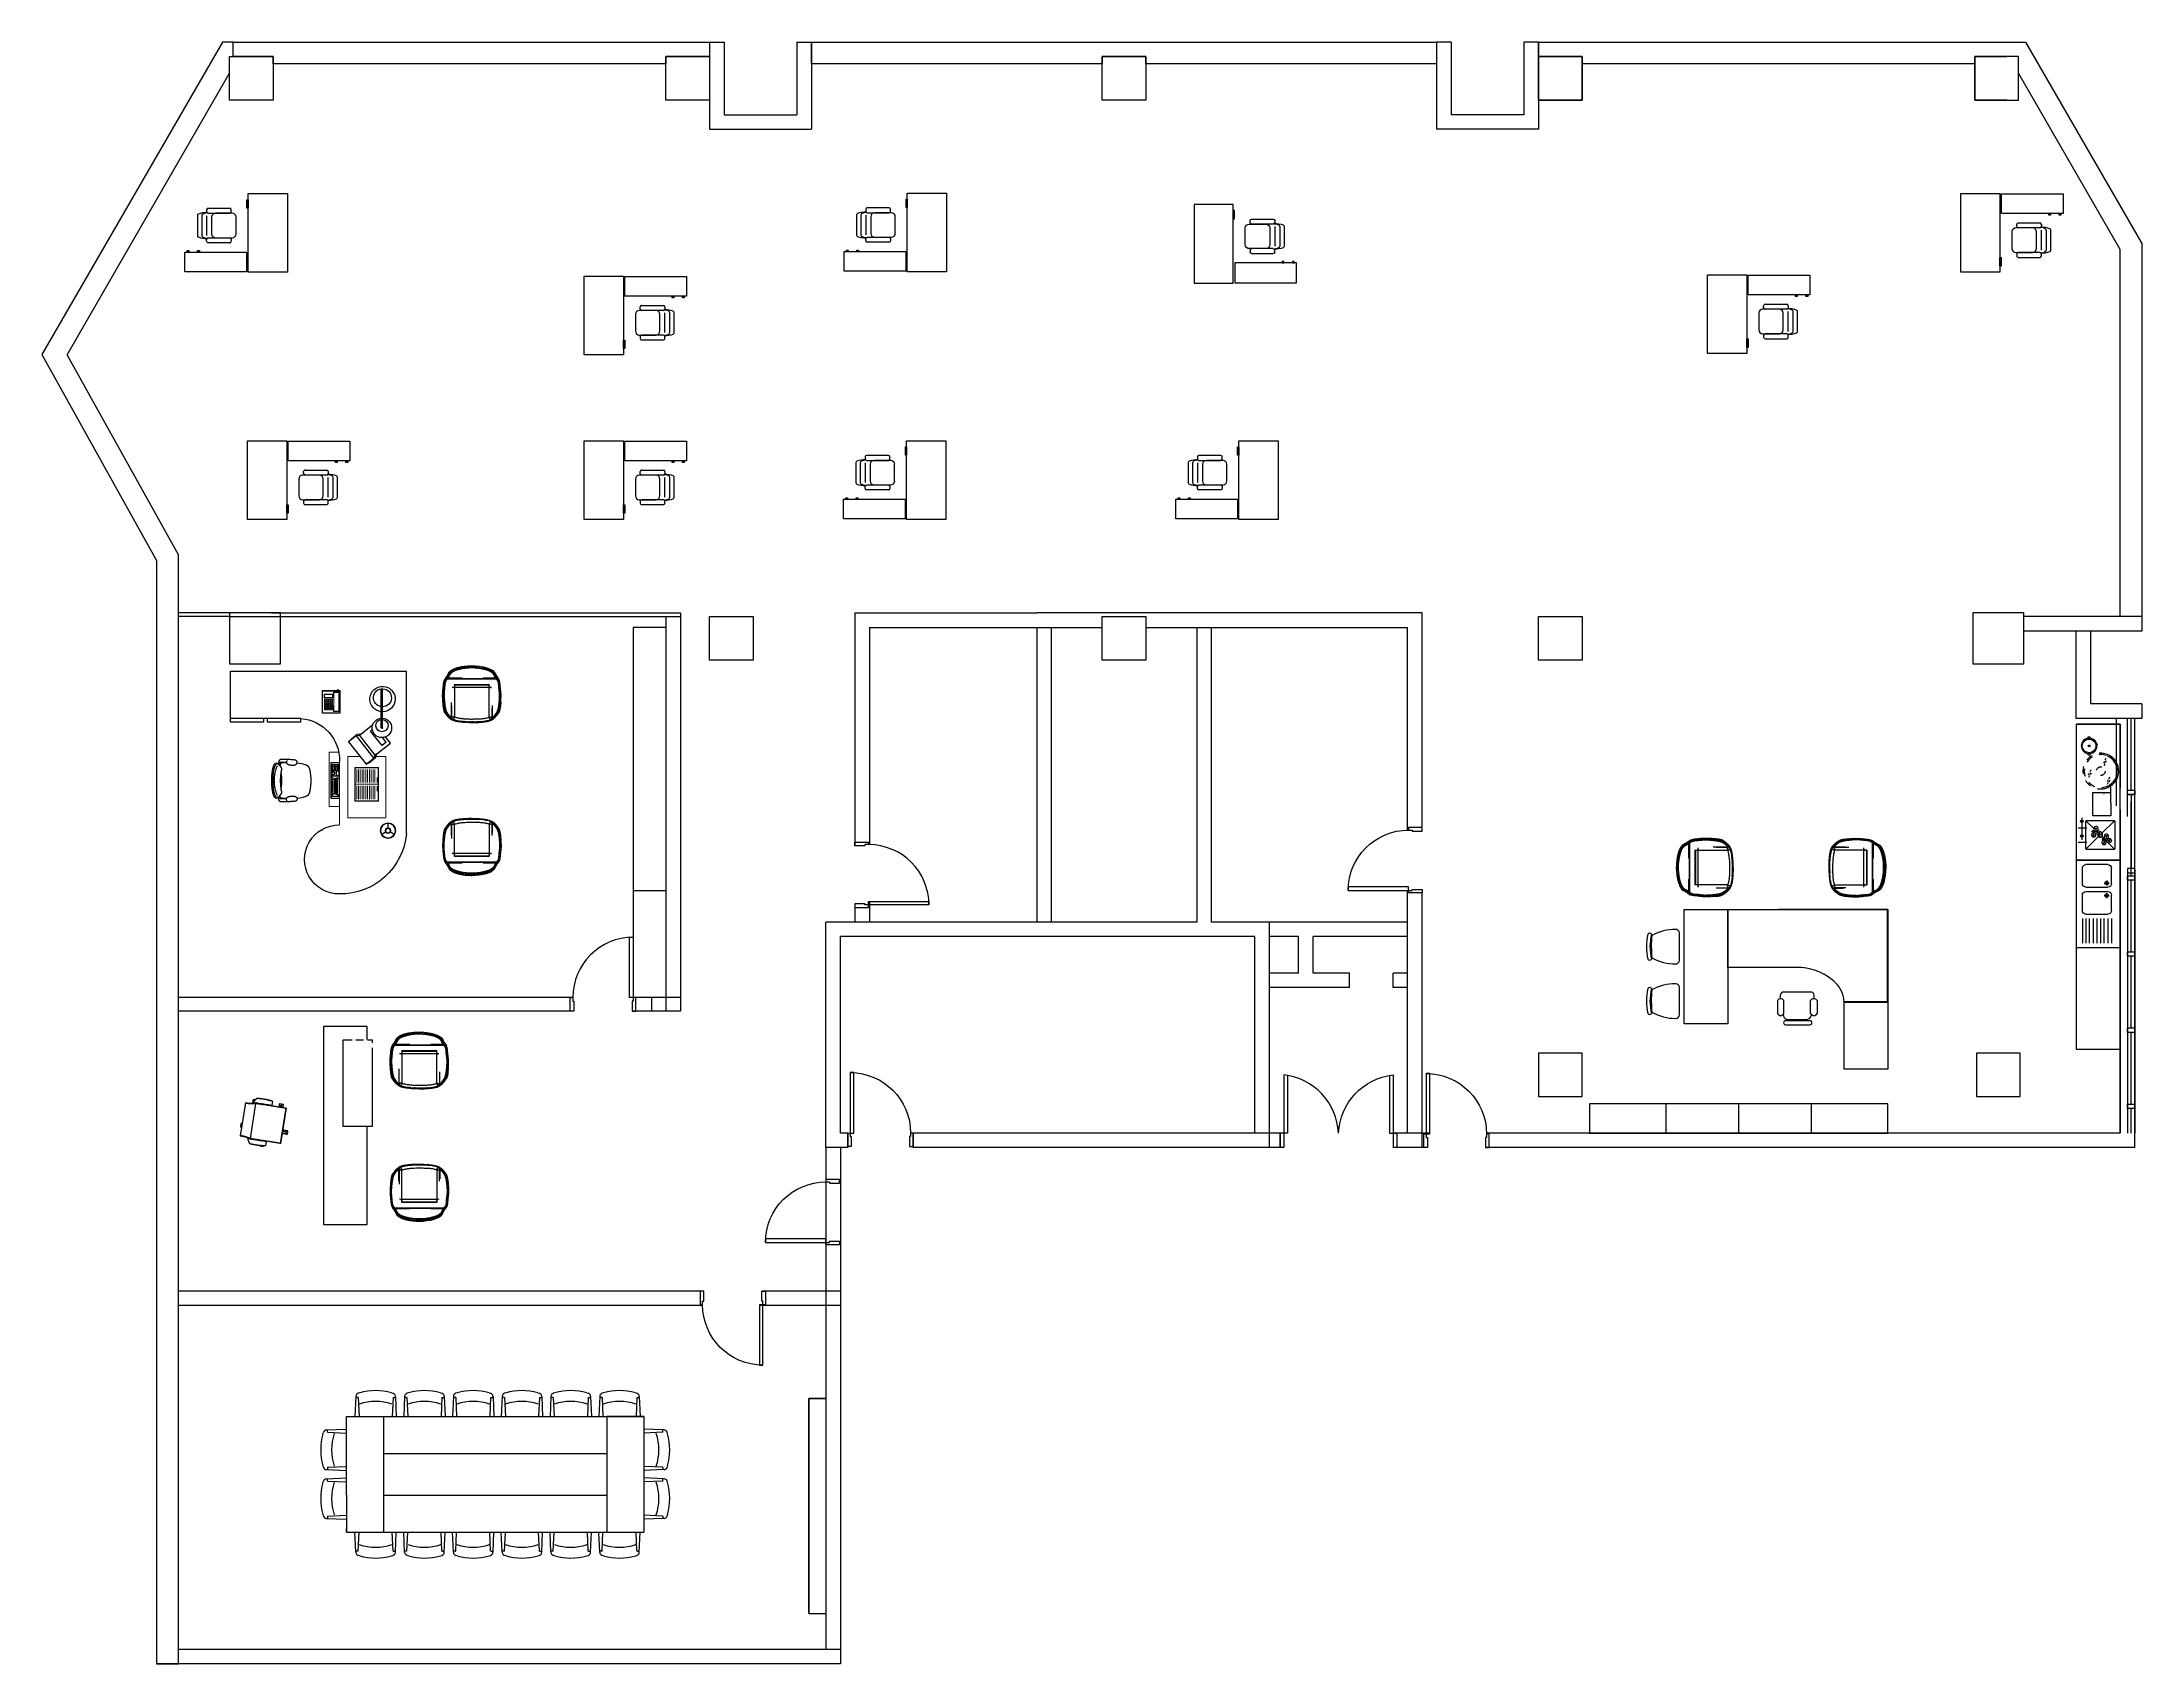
# Model space of a CAD drawing. Header units: inches. Extents: x 13.1 to 42, y 9.4 to 31.7.
import ezdxf

# ---------------------------------------------------------------- set-up
doc = ezdxf.new("R2010")
doc.units = ezdxf.units.IN
doc.header["$MEASUREMENT"] = 0
doc.linetypes.add('HIDDEN2', pattern=[0.1875, 0.125, -0.0625])
for name, color, linetype, lineweight in [('COLUMN', 7, 'Continuous', 25), ('I-FURN', 30, 'Continuous', 5), ('Q-CASE', 31, 'Continuous', 5), ('WALL', 4, 'Continuous', 30)]:
    doc.layers.add(name, color=color, linetype=linetype, lineweight=lineweight)
for name, color, linetype in [('DW', 5, 'Continuous'), ('furniture', 7, 'Continuous'), ('rasha door', 34, 'Continuous')]:
    doc.layers.add(name, color=color, linetype=linetype)
doc.layers.get('I-FURN').off()
doc.layers.get('Q-CASE').off()
doc.styles.add('ATTR', font='romans.shx', dxfattribs={"width": 0.8, "height": 0.72})
doc.styles.get("Standard").update_dxf_attribs({"font": 'arial.ttf'})

# ---------------------------------------------------------------- blocks, each defined once
blk = doc.blocks.new('A$C0F205328')
at = {"layer": 'DW'}
for p, q in [((100, 993), (100, 200)), ((1500, 993), (1500, 200)), ((0, 0), (0, 200)), ((100, 200), (0, 200)), ((50, 0), (0, 0)), ((50, 200), (50, 0)), ((1500, 200), (1600, 200)), ((1550, 200), (1550, 0)), ((1600, 0), (1550, 0)), ((1600, 200), (1600, 0))]:
    blk.add_line(p, q, dxfattribs=at)
for points in [[(800, 200, 0.365155), (50, 1000), (50, 200)], [(800, 200, -0.365155), (1550, 1000), (1550, 200)]]:
    blk.add_lwpolyline(points, format="xyb", dxfattribs=at)
blk = doc.blocks.new('D90-10')
at = {"layer": 'rasha door'}
for points in [[(-100, 0), (-100, -35), (-50, -35), (-50, -50), (87.5, -50), (87.5, 0)], [(-100, -85), (-930, -85), (-930, -35), (-100, -35)], [(-100, -900), (-100, -865), (-50, -865), (-50, -850), (87.5, -850), (87.5, -900)]]:
    blk.add_lwpolyline(points, close=True, dxfattribs=at)
blk.add_arc((-100, -35), 830, 180, 270, dxfattribs=at)
blk = doc.blocks.new('Icons-of-Denmark_Smile-Lounge-High-back-Wood-legs - Default-V135-L01 Furniture Layout')
at = {"layer": 'furniture'}
for p, q in [((12, 449), (64, 447)), ((64, 447), (116, 442)), ((116, 442), (168, 433)), ((168, 433), (218, 421)), ((218, 421), (242, 412)), ((242, 412), (264, 403)), ((264, 403), (283, 393)), ((283, 393), (300, 382)), ((300, 382), (313, 371)), ((313, 371), (323, 361)), ((323, 361), (334, 340)), ((334, 340), (356, 300)), ((356, 300), (381, 267)), ((-361, 255), (-357, 263)), ((-332, 277), (-343, 277)), ((-343, 277), (-332, 277)), ((-343, 268), (-332, 268)), ((-332, 268), (-343, 268)), ((-323, 277), (-332, 277)), ((-332, 277), (-323, 277)), ((-332, 268), (-323, 268)), ((-323, 268), (-332, 268)), ((-323, 268), (-320, 268)), ((-320, 268), (-323, 268)), ((-320, 268), (-316, 268)), ((-316, 268), (-320, 268)), ((-310, 277), (-316, 277)), ((-316, 277), (-310, 277)), ((-316, 268), (-310, 268)), ((-310, 268), (-316, 268)), ((-277, 277), (-310, 277)), ((-310, 277), (-277, 277)), ((-310, 268), (-277, 268)), ((-277, 268), (-310, 268)), ((-242, 277), (-277, 277)), ((-277, 277), (-242, 277)), ((-277, 268), (-242, 268)), ((-242, 268), (-277, 268)), ((-254, 148), (-258, 148)), ((-241, 149), (-254, 148)), ((-203, 277), (-242, 277)), ((-242, 277), (-203, 277)), ((-242, 268), (-203, 268)), ((-203, 268), (-242, 268)), ((-226, 149), (-232, 149)), ((252, 188), (-226, 188)), ((-226, 185), (-226, 188)), ((252, 186), (-226, 186)), ((-158, 149), (-226, 149)), ((-226, 149), (-226, 82)), ((-226, 82), (-226, 14)), ((-226, 14), (-226, -53)), ((-160, 277), (-203, 277)), ((-203, 277), (-160, 277)), ((-203, 268), (-160, 268)), ((-160, 268), (-203, 268)), ((-136, 277), (-160, 277)), ((-160, 277), (-136, 277)), ((-160, 268), (-136, 268)), ((-136, 268), (-160, 268)), ((-89, 149), (-158, 149)), ((-119, 277), (-136, 277)), ((-136, 277), (-119, 277)), ((-136, 268), (-111, 268)), ((-111, 268), (-136, 268)), ((-111, 268), (-84, 268)), ((-84, 268), (-111, 268)), ((-21, 149), (-89, 149)), ((-84, 268), (-54, 268)), ((-54, 268), (-84, 268)), ((-54, 268), (-22, 268)), ((-22, 268), (-54, 268)), ((-22, 268), (12, 268)), ((12, 268), (-22, 268)), ((47, 149), (-21, 149)), ((12, 268), (45, 268)), ((45, 268), (12, 268)), ((45, 268), (77, 268)), ((77, 268), (45, 268)), ((115, 149), (47, 149)), ((77, 268), (107, 268)), ((107, 268), (77, 268)), ((107, 268), (135, 268)), ((135, 268), (107, 268)), ((184, 149), (115, 149)), ((135, 268), (160, 268)), ((160, 268), (135, 268)), ((160, 268), (184, 268)), ((184, 268), (160, 268)), ((184, 277), (170, 277)), ((170, 277), (184, 277)), ((228, 277), (184, 277)), ((184, 277), (228, 277)), ((184, 268), (228, 268)), ((228, 268), (184, 268)), ((252, 149), (184, 149)), ((268, 277), (228, 277)), ((228, 277), (268, 277)), ((228, 268), (268, 268)), ((268, 268), (228, 268)), ((252, 185), (252, 186)), ((258, 149), (252, 149)), ((252, 81), (252, 149)), ((252, 14), (252, 81)), ((252, -54), (252, 14)), ((280, 148), (267, 149)), ((303, 277), (268, 277)), ((268, 277), (303, 277)), ((268, 268), (303, 268)), ((303, 268), (268, 268)), ((283, 148), (280, 148)), ((335, 277), (303, 277)), ((303, 277), (335, 277)), ((303, 268), (335, 268)), ((335, 268), (303, 268)), ((337, 277), (335, 277)), ((335, 277), (337, 277)), ((335, 268), (337, 268)), ((337, 268), (335, 268)), ((340, 277), (337, 277)), ((337, 277), (340, 277)), ((337, 268), (341, 268)), ((341, 268), (337, 268)), ((341, 268), (348, 268)), ((348, 268), (341, 268)), ((357, 277), (348, 277)), ((348, 277), (357, 277)), ((348, 268), (357, 268)), ((357, 268), (348, 268)), ((368, 277), (357, 277)), ((357, 277), (368, 277)), ((357, 268), (368, 268)), ((368, 268), (357, 268)), ((381, 267), (386, 257)), ((385, 260), (389, 252)), ((-384, -49), (-384, -51)), ((-329, -233), (-323, -241)), ((-268, -99), (-268, -259)), ((-268, -259), (-268, -267)), ((-268, -267), (-265, -275)), ((-266, -258), (-266, -259)), ((-266, -258), (-265, -268)), ((-265, -268), (-261, -277)), ((-265, -275), (-261, -282)), ((-263, -257), (-254, -256)), ((-261, -278), (-262, -276)), ((-261, -277), (-255, -285)), ((-260, -281), (-261, -278)), ((-261, -282), (-256, -289)), ((-255, -286), (-258, -284)), ((-256, -289), (-250, -294)), ((-255, -285), (-248, -292)), ((-248, -293), (-255, -286)), ((-254, -256), (-241, -255)), ((-226, -53), (-226, -120)), ((-226, -120), (-226, -188)), ((-226, -188), (-226, -255)), ((252, -121), (252, -54)), ((252, -189), (252, -121)), ((252, -257), (252, -189)), ((267, -257), (280, -258)), ((268, -296), (280, -289)), ((280, -258), (289, -259)), ((280, -292), (286, -286)), ((281, -288), (289, -275)), ((282, -287), (281, -289)), ((286, -286), (290, -279)), ((289, -275), (292, -260)), ((290, -279), (293, -271)), ((292, -260), (292, -260)), ((293, -271), (294, -265)), ((294, -260), (294, -132)), ((294, -265), (294, -260)), ((346, -244), (352, -236)), ((357, -230), (355, -232)), ((370, -211), (357, -230)), ((385, -192), (370, -211)), ((389, -184), (385, -192)), ((392, -175), (389, -184)), ((399, -152), (392, -175)), ((404, -127), (399, -152)), ((406, -102), (404, -127)), ((411, -51), (406, -102)), ((410, -59), (410, -58)), ((-250, -294), (-242, -298)), ((-248, -292), (-239, -296)), ((-239, -297), (-248, -293)), ((-242, -298), (-227, -303)), ((-226, -301), (-239, -297)), ((-200, -307), (-239, -297)), ((-239, -297), (-194, -308)), ((-234, -295), (-238, -294)), ((-215, -301), (-227, -297)), ((-227, -303), (-183, -313)), ((-157, -316), (-226, -301)), ((-206, -303), (-215, -301)), ((-196, -308), (-200, -307)), ((-194, -308), (-153, -316)), ((-161, -315), (-192, -309)), ((-183, -313), (-116, -323)), ((-153, -316), (-161, -315)), ((-2, -327), (-157, -316)), ((-153, -316), (-148, -317)), ((-145, -315), (-148, -314)), ((-148, -317), (-120, -320)), ((-142, -315), (-145, -315)), ((-121, -320), (-143, -317)), ((-129, -316), (-136, -315)), ((-103, -317), (-118, -316)), ((-118, -321), (-110, -321)), ((-110, -321), (-116, -321)), ((-116, -323), (-43, -328)), ((-110, -321), (-102, -322)), ((-95, -323), (-55, -325)), ((-80, -324), (-92, -323)), ((-79, -319), (-82, -319)), ((-65, -325), (-80, -324)), ((-48, -321), (-58, -320)), ((-55, -325), (-9, -326)), ((-40, -326), (-47, -326)), ((-43, -328), (47, -328)), ((-17, -326), (-40, -326)), ((-8, -323), (-25, -322)), ((-9, -326), (41, -326)), ((-5, -323), (-7, -323)), ((-2, -326), (-6, -326)), ((-2, -327), (89, -320)), ((-2, -327), (-2, -326)), ((-2, -326), (27, -326)), ((5, -324), (3, -324)), ((44, -323), (5, -324)), ((28, -326), (30, -326)), ((41, -326), (85, -325)), ((42, -326), (49, -326)), ((47, -328), (192, -320)), ((49, -326), (67, -326)), ((113, -322), (77, -323)), ((85, -325), (112, -324)), ((87, -325), (90, -325)), ((90, -325), (112, -324)), ((124, -321), (113, -322)), ((115, -324), (131, -323)), ((115, -324), (119, -324)), ((135, -320), (127, -321)), ((131, -323), (158, -321)), ((132, -323), (136, -323)), ((136, -323), (147, -322)), ((149, -322), (165, -321)), ((158, -321), (165, -321)), ((170, -320), (178, -319)), ((170, -320), (174, -320)), ((179, -319), (194, -317)), ((179, -319), (181, -319)), ((181, -319), (222, -312)), ((192, -320), (245, -308)), ((197, -311), (239, -308)), ((202, -313), (198, -313)), ((214, -311), (207, -312)), ((208, -315), (224, -311)), ((239, -304), (220, -310)), ((224, -311), (233, -309)), ((225, -311), (233, -309)), ((239, -308), (268, -297)), ((245, -308), (265, -301)), ((257, -299), (251, -300)), ((257, -301), (266, -298)), ((257, -301), (266, -298)), ((267, -294), (259, -298)), ((265, -301), (274, -297)), ((274, -297), (280, -292))]:
    blk.add_line(p, q, dxfattribs=at)
for centre, major_axis, ratio, start_param, end_param in [((-226, 146), (-40, 0), 0.996996, 4.712389, 4.826445), ((252, 146), (40, 0), 0.996996, 1.45674, 1.570796), ((-266, -259), (2.35, 0), 0.077447, 3.534292, 4.712389), ((-266, -259), (2.35, 0), 0.077447, 1.570796, 3.141593), ((252, -260), (40, 0), 0.996996, 5.602588, 5.809114), ((252, -260), (40, 0), 0.996996, 5.602588, 5.809114), ((252, -260), (-40, 0), 0.996996, 2.978645, 3.141593), ((292, -260), (-2.35, 0), 0.077447, 3.534292, 4.712389), ((252, -260), (40, 0), 0.996996, 6.120238, 6.283185), ((-226, -259), (40, 0), 0.996996, 4.256785, 4.383436), ((-226, -259), (40, 0), 0.996996, 4.256785, 4.383436), ((14, -31), (-680, 1), 0.439049, 1.568338, 1.570697), ((252, -260), (40, 0), 0.996996, 5.153052, 5.215481), ((252, -260), (40, 0), 0.996996, 5.153052, 5.215481)]:
    blk.add_ellipse(centre, major_axis=major_axis, ratio=ratio, start_param=start_param, end_param=end_param, dxfattribs=at)
for points, knots in [([(13, -332), (3, -332), (-18, -331), (-49, -331), (-80, -329), (-111, -327), (-142, -324), (-167, -321), (-187, -318), (-202, -315), (-217, -312), (-232, -308), (-246, -303), (-258, -297), (-270, -290), (-284, -281), (-298, -269), (-308, -258), (-315, -251), (-320, -245), (-325, -239), (-329, -234), (-333, -228), (-336, -223), (-339, -219), (-341, -216), (-343, -214), (-346, -210), (-349, -206), (-352, -202), (-355, -198), (-357, -193), (-359, -188), (-361, -182), (-364, -174), (-368, -162), (-371, -148), (-374, -133), (-377, -118), (-379, -102), (-381, -87), (-382, -71), (-384, -55), (-385, -40), (-386, -25), (-387, -9), (-388, 11), (-389, 32), (-389, 53), (-388, 73), (-387, 94), (-385, 115), (-383, 130), (-382, 145), (-380, 159), (-379, 173), (-377, 187), (-376, 199), (-374, 211), (-372, 222), (-370, 231), (-367, 240), (-365, 247), (-362, 254), (-357, 262), (-351, 271), (-345, 279), (-340, 286), (-335, 293), (-330, 300), (-326, 308), (-322, 314), (-319, 320), (-315, 326), (-312, 332), (-309, 339), (-306, 345), (-303, 350), (-300, 354), (-296, 358), (-291, 364), (-283, 371), (-272, 379), (-258, 388), (-242, 396), (-229, 401), (-216, 407), (-201, 412), (-187, 416), (-167, 421), (-142, 427), (-111, 432), (-80, 437), (-50, 440), (-19, 441), (2, 442), (12, 442)], [0, 0, 0, 0, 0.018519, 0.037037, 0.055556, 0.074074, 0.092593, 0.111111, 0.12037, 0.12963, 0.138889, 0.148148, 0.157407, 0.166667, 0.175926, 0.185185, 0.203704, 0.222222, 0.231481, 0.240741, 0.25, 0.259259, 0.268519, 0.277778, 0.282407, 0.287037, 0.291667, 0.296296, 0.305556, 0.310185, 0.314815, 0.319444, 0.324074, 0.328704, 0.333333, 0.342593, 0.351852, 0.361111, 0.37037, 0.37963, 0.388889, 0.398148, 0.407407, 0.416667, 0.425926, 0.435185, 0.444444, 0.462963, 0.472222, 0.481481, 0.5, 0.509259, 0.518519, 0.527778, 0.537037, 0.546296, 0.555556, 0.564815, 0.574074, 0.583333, 0.592593, 0.601852, 0.611111, 0.62037, 0.62963, 0.648148, 0.666667, 0.675926, 0.685185, 0.703704, 0.712963, 0.722222, 0.731481, 0.740741, 0.75, 0.759259, 0.768519, 0.777778, 0.782407, 0.787037, 0.796296, 0.805556, 0.814815, 0.833333, 0.842593, 0.851852, 0.861111, 0.87037, 0.87963, 0.888889, 0.907407, 0.925926, 0.944444, 0.962963, 0.981481, 1, 1, 1, 1]), ([(12, 428), (-8, 428), (-39, 427), (-80, 423), (-111, 418), (-136, 414), (-156, 409), (-171, 406), (-186, 402), (-200, 397), (-214, 393), (-228, 387), (-240, 382), (-252, 376), (-262, 369), (-272, 363), (-281, 356), (-288, 350), (-293, 344), (-296, 340), (-299, 336), (-301, 331), (-304, 325), (-307, 318), (-311, 312), (-314, 306), (-317, 300), (-321, 294), (-324, 288), (-328, 282), (-333, 275), (-340, 267), (-348, 257), (-354, 248), (-358, 240), (-361, 233), (-363, 225), (-366, 214), (-369, 196), (-371, 175), (-372, 159), (-373, 149), (-374, 142), (-375, 135), (-376, 125), (-377, 112), (-379, 96), (-380, 76), (-381, 50), (-380, 19), (-379, -6), (-377, -27), (-375, -42), (-374, -58), (-372, -73), (-370, -89), (-368, -104), (-365, -119), (-363, -134), (-359, -149), (-356, -161), (-353, -170), (-351, -176), (-349, -182), (-346, -188), (-344, -194), (-342, -198), (-339, -202), (-336, -206), (-333, -210), (-330, -214), (-328, -217), (-324, -222), (-319, -230), (-312, -239), (-304, -249), (-297, -257), (-291, -263), (-285, -270), (-277, -277), (-268, -284), (-257, -291), (-247, -297), (-238, -301), (-229, -304), (-218, -308), (-203, -312), (-188, -315), (-168, -318), (-143, -321), (-112, -325), (-81, -327), (-50, -328), (-19, -329), (1, -329), (12, -329)], [0, 0, 0, 0, 0.037736, 0.056604, 0.075472, 0.09434, 0.103774, 0.113208, 0.122642, 0.132075, 0.141509, 0.150943, 0.160377, 0.169811, 0.179245, 0.188679, 0.198113, 0.207547, 0.216981, 0.221698, 0.226415, 0.235849, 0.245283, 0.254717, 0.264151, 0.273585, 0.283019, 0.292453, 0.301887, 0.311321, 0.320755, 0.339623, 0.358491, 0.377358, 0.386792, 0.396226, 0.40566, 0.415094, 0.433962, 0.45283, 0.462264, 0.466981, 0.471698, 0.476415, 0.481132, 0.490566, 0.5, 0.509434, 0.528302, 0.54717, 0.566038, 0.575472, 0.584906, 0.59434, 0.603774, 0.613208, 0.622642, 0.632075, 0.641509, 0.650943, 0.660377, 0.665094, 0.669811, 0.674528, 0.679245, 0.683962, 0.688679, 0.693396, 0.698113, 0.707547, 0.712264, 0.716981, 0.726415, 0.735849, 0.754717, 0.773585, 0.783019, 0.792453, 0.801887, 0.811321, 0.820755, 0.830189, 0.839623, 0.84434, 0.849057, 0.858491, 0.867925, 0.877358, 0.886792, 0.90566, 0.924528, 0.943396, 0.962264, 0.981132, 1, 1, 1, 1]), ([(12, 419), (2, 419), (-18, 419), (-48, 417), (-78, 414), (-103, 410), (-122, 407), (-135, 405), (-145, 403), (-152, 401), (-159, 399), (-166, 397), (-174, 395), (-181, 393), (-188, 391), (-195, 389), (-202, 387), (-209, 384), (-215, 382), (-224, 378), (-234, 374), (-243, 369), (-250, 365), (-257, 361), (-263, 356), (-269, 352), (-273, 349), (-276, 346), (-279, 343), (-282, 339), (-285, 336), (-286, 334), (-288, 332), (-289, 330), (-290, 329), (-291, 327), (-292, 324), (-293, 321), (-295, 318), (-296, 315), (-298, 311), (-302, 304), (-307, 294), (-313, 285), (-318, 277), (-323, 270), (-328, 264), (-334, 257), (-337, 252), (-340, 248), (-343, 244), (-344, 241), (-346, 238), (-348, 234), (-350, 229), (-352, 223), (-353, 217), (-354, 213), (-355, 208), (-356, 203), (-357, 198), (-357, 193), (-358, 187), (-359, 181), (-359, 175), (-360, 168), (-361, 162), (-361, 153), (-362, 141), (-364, 129), (-365, 119), (-366, 112), (-366, 104), (-367, 94), (-368, 82), (-369, 67), (-369, 47), (-369, 26), (-368, 9), (-367, -1), (-367, -8), (-366, -16), (-365, -23), (-365, -31), (-364, -41), (-362, -53), (-361, -66), (-360, -76), (-359, -84), (-358, -91), (-357, -99), (-356, -106), (-354, -116), (-352, -128), (-349, -143), (-345, -157), (-342, -168), (-339, -176), (-337, -182), (-335, -186), (-333, -191), (-331, -194), (-329, -196), (-328, -198), (-327, -199), (-326, -202), (-323, -205), (-320, -208), (-318, -212), (-316, -215), (-314, -217), (-313, -219), (-312, -220), (-311, -222), (-309, -224), (-307, -226), (-306, -229), (-304, -230), (-303, -232), (-302, -233), (-301, -235), (-299, -237), (-297, -240), (-296, -241), (-295, -242), (-294, -243), (-294, -243), (-293, -244), (-291, -246), (-290, -248), (-288, -250), (-287, -252), (-285, -253), (-284, -254), (-284, -254), (-284, -255), (-283, -255), (-283, -255), (-282, -256), (-280, -258), (-279, -259), (-277, -261), (-275, -263), (-274, -265), (-272, -266), (-271, -267), (-270, -268), (-269, -269), (-267, -270), (-266, -271), (-265, -271), (-265, -272)], [0, 0, 0, 0, 0.0188679, 0.0377358, 0.0566038, 0.0754717, 0.0849057, 0.0943396, 0.0990566, 0.1037736, 0.1084906, 0.1132075, 0.1179245, 0.1226415, 0.1273585, 0.1320755, 0.1367925, 0.1415094, 0.1462264, 0.1509434, 0.1603774, 0.1698113, 0.1745283, 0.1792453, 0.1886792, 0.1933962, 0.1981132, 0.2028302, 0.2075472, 0.2122642, 0.2169811, 0.2216981, 0.2240566, 0.2264151, 0.2287736, 0.2311321, 0.2358491, 0.240566, 0.245283, 0.25, 0.254717, 0.2641509, 0.2830189, 0.3018868, 0.3113208, 0.3207547, 0.3396226, 0.3490566, 0.3584906, 0.3679245, 0.3726415, 0.3773585, 0.3820755, 0.3867925, 0.3962264, 0.4056604, 0.4103774, 0.4150943, 0.4198113, 0.4245283, 0.4292453, 0.4339623, 0.4386792, 0.4433962, 0.4481132, 0.4528302, 0.4575472, 0.4622642, 0.4716981, 0.4811321, 0.4858491, 0.490566, 0.495283, 0.5, 0.509434, 0.5188679, 0.5283019, 0.5471698, 0.5566038, 0.5613208, 0.5660377, 0.5707547, 0.5754717, 0.5801887, 0.5849057, 0.5943396, 0.6037736, 0.6084906, 0.6132075, 0.6179245, 0.6226415, 0.6273585, 0.6320755, 0.6415094, 0.6509434, 0.6603774, 0.6698113, 0.6745283, 0.6792453, 0.6839623, 0.6886792, 0.6933962, 0.6957547, 0.6981132, 0.7004717, 0.7028302, 0.7075472, 0.7169811, 0.7216981, 0.7264151, 0.7311321, 0.7334906, 0.7358491, 0.7382075, 0.740566, 0.745283, 0.75, 0.7523585, 0.754717, 0.7570755, 0.759434, 0.7641509, 0.7688679, 0.7712264, 0.7724057, 0.7735849, 0.7747642, 0.7759434, 0.7783019, 0.7830189, 0.7853774, 0.7877358, 0.7900943, 0.7912736, 0.7918632, 0.7924528, 0.7930425, 0.7936321, 0.7948113, 0.7971698, 0.7995283, 0.8018868, 0.8042453, 0.8066038, 0.8089623, 0.8101415, 0.8113208, 0.8125, 0.8136792, 0.8160377, 0.8164114, 0.8164114, 0.8164114, 0.8164114]), ([(-360, 257), (-359, 260), (-357, 264), (-353, 272), (-347, 281), (-341, 289), (-336, 295), (-332, 300), (-329, 306), (-324, 313), (-319, 321), (-315, 329), (-312, 335), (-309, 340), (-307, 344), (-306, 346), (-305, 347), (-305, 349), (-304, 351), (-302, 354), (-301, 356), (-300, 358), (-299, 360), (-298, 361), (-296, 363), (-294, 366), (-291, 369), (-288, 372), (-284, 376), (-280, 379), (-276, 382), (-271, 385), (-266, 389), (-261, 392), (-256, 395), (-248, 399), (-239, 404), (-228, 408), (-219, 412), (-212, 414), (-205, 417), (-198, 419), (-191, 421), (-184, 423), (-177, 425), (-169, 427), (-162, 429), (-154, 431), (-147, 432), (-137, 434), (-124, 437), (-104, 440), (-79, 444), (-49, 447), (-18, 448), (2, 449), (12, 449)], [0.6181818, 0.6181818, 0.6181818, 0.6181818, 0.6272727, 0.6363636, 0.6545455, 0.6727273, 0.6818182, 0.6909091, 0.7, 0.7090909, 0.7272727, 0.7363636, 0.7454545, 0.7545455, 0.7590909, 0.7613636, 0.7636364, 0.7659091, 0.7681818, 0.7727273, 0.7772727, 0.7795455, 0.7818182, 0.7840909, 0.7863636, 0.7909091, 0.7954545, 0.8, 0.8045455, 0.8090909, 0.8136364, 0.8181818, 0.8227273, 0.8272727, 0.8318182, 0.8363636, 0.8454545, 0.8545455, 0.8590909, 0.8636364, 0.8681818, 0.8727273, 0.8772727, 0.8818182, 0.8863636, 0.8909091, 0.8954545, 0.9, 0.9045455, 0.9090909, 0.9181818, 0.9272727, 0.9454545, 0.9636364, 0.9818182, 1, 1, 1, 1]), ([(18, -332), (39, -331), (69, -331), (109, -329), (140, -327), (165, -324), (185, -322), (200, -319), (215, -317), (234, -314), (258, -308), (280, -299), (295, -290), (305, -283), (314, -276), (322, -270), (329, -263), (335, -257), (340, -251), (347, -244), (352, -236), (357, -229), (361, -223), (365, -218), (369, -212), (372, -207), (375, -204), (378, -200), (380, -197), (383, -192), (385, -186), (388, -181), (390, -174), (393, -166), (396, -154), (399, -142), (401, -132), (403, -124), (404, -117), (405, -109), (406, -102), (407, -94), (407, -87), (408, -79), (409, -72), (410, -62), (411, -49), (412, -34), (413, -19), (413, -4), (414, 12), (414, 27), (415, 42), (415, 57), (414, 72), (412, 85), (411, 95), (410, 105), (409, 117), (407, 132), (405, 147), (403, 161), (402, 175), (401, 188), (400, 198), (399, 206), (398, 212), (398, 218), (397, 224), (395, 233), (393, 241), (390, 248), (387, 255), (384, 260), (379, 267), (373, 275), (365, 284), (358, 294), (351, 305), (344, 317), (338, 330), (334, 340), (329, 348), (325, 354), (319, 361), (313, 367), (305, 373), (295, 380), (285, 386), (274, 392), (262, 398), (249, 403), (238, 407), (229, 411), (219, 413), (207, 417), (193, 421), (178, 424), (158, 428), (133, 433), (103, 437), (73, 440), (43, 442), (23, 442), (12, 442)], [0, 0, 0, 0, 0.036364, 0.054545, 0.072727, 0.090909, 0.1, 0.109091, 0.118182, 0.127273, 0.145455, 0.163636, 0.172727, 0.181818, 0.190909, 0.2, 0.209091, 0.218182, 0.227273, 0.236364, 0.254545, 0.263636, 0.272727, 0.281818, 0.290909, 0.3, 0.304545, 0.309091, 0.313636, 0.318182, 0.322727, 0.327273, 0.331818, 0.336364, 0.345455, 0.354545, 0.359091, 0.363636, 0.368182, 0.372727, 0.377273, 0.381818, 0.386364, 0.390909, 0.395455, 0.4, 0.409091, 0.418182, 0.427273, 0.436364, 0.445455, 0.454545, 0.463636, 0.472727, 0.481818, 0.490909, 0.495455, 0.5, 0.509091, 0.518182, 0.527273, 0.536364, 0.545455, 0.554545, 0.563636, 0.568182, 0.572727, 0.577273, 0.581818, 0.590909, 0.6, 0.609091, 0.618182, 0.627273, 0.636364, 0.654545, 0.672727, 0.690909, 0.709091, 0.727273, 0.745455, 0.763636, 0.772727, 0.781818, 0.790909, 0.8, 0.809091, 0.818182, 0.827273, 0.836364, 0.845455, 0.854545, 0.863636, 0.868182, 0.872727, 0.881818, 0.890909, 0.9, 0.909091, 0.927273, 0.945455, 0.963636, 0.981818, 1, 1, 1, 1]), ([(12, 428), (23, 428), (43, 428), (74, 426), (105, 423), (131, 419), (151, 415), (166, 412), (181, 409), (196, 406), (208, 402), (218, 399), (228, 396), (239, 392), (257, 385), (273, 377), (287, 369), (300, 360), (311, 352), (318, 343), (323, 337), (326, 330), (329, 324), (332, 318), (336, 310), (342, 299), (348, 289), (353, 281), (357, 276), (361, 271), (365, 266), (368, 262), (370, 259), (373, 256), (376, 252), (380, 247), (383, 241), (386, 235), (388, 228), (389, 222), (390, 218), (391, 213), (391, 207), (392, 202), (393, 196), (393, 190), (394, 181), (394, 170), (395, 156), (397, 142), (399, 127), (401, 111), (402, 99), (403, 89), (404, 81), (405, 73), (406, 65), (406, 58), (407, 47), (406, 35), (405, 19), (405, 4), (404, -12), (403, -27), (402, -40), (401, -50), (401, -58), (400, -65), (399, -73), (398, -81), (397, -88), (396, -96), (395, -104), (394, -112), (393, -119), (391, -127), (389, -137), (386, -149), (382, -161), (379, -170), (376, -176), (374, -183), (372, -188), (369, -193), (367, -198), (364, -202), (362, -205), (359, -208), (357, -211), (355, -214), (352, -218), (349, -222), (345, -228), (341, -233), (337, -239), (333, -245), (328, -251), (323, -257), (317, -263), (310, -270), (302, -277), (294, -283), (287, -288), (282, -291), (276, -294), (270, -298), (263, -301), (254, -304), (243, -308), (230, -311), (220, -313), (213, -315), (206, -316), (202, -317), (200, -317)], [0, 0, 0, 0, 0.0188679, 0.0377358, 0.0566038, 0.0754717, 0.0849057, 0.0943396, 0.1037736, 0.1132075, 0.1226415, 0.1273585, 0.1320755, 0.1415094, 0.1509434, 0.1698113, 0.1792453, 0.1886792, 0.2075472, 0.2169811, 0.2264151, 0.2358491, 0.245283, 0.254717, 0.2641509, 0.2830189, 0.3018868, 0.3113208, 0.3207547, 0.3301887, 0.3396226, 0.3490566, 0.3537736, 0.3584906, 0.3679245, 0.3773585, 0.3867925, 0.3962264, 0.4056604, 0.4103774, 0.4150943, 0.4198113, 0.4245283, 0.4292453, 0.4339623, 0.4386792, 0.4433962, 0.4528302, 0.4622642, 0.4716981, 0.4811321, 0.490566, 0.5, 0.504717, 0.509434, 0.5141509, 0.5188679, 0.5235849, 0.5283019, 0.5377358, 0.5471698, 0.5566038, 0.5660377, 0.5754717, 0.5849057, 0.5896226, 0.5943396, 0.5990566, 0.6037736, 0.6084906, 0.6132075, 0.6179245, 0.6226415, 0.6273585, 0.6320755, 0.6367925, 0.6415094, 0.6509434, 0.6603774, 0.6650943, 0.6698113, 0.6745283, 0.6792453, 0.6839623, 0.6886792, 0.6933962, 0.6981132, 0.7028302, 0.7075472, 0.7122642, 0.7169811, 0.7264151, 0.7358491, 0.745283, 0.754717, 0.7641509, 0.7735849, 0.7830189, 0.7924528, 0.8018868, 0.8113208, 0.8207547, 0.8254717, 0.8301887, 0.8349057, 0.8396226, 0.8443396, 0.8490566, 0.8584906, 0.8679245, 0.8726415, 0.8773585, 0.8820755, 0.8856027, 0.8856027, 0.8856027, 0.8856027]), ([(291, -271), (291, -271), (292, -270), (293, -269), (296, -267), (298, -265), (301, -263), (303, -261), (304, -259), (305, -259), (306, -258), (306, -258), (306, -257), (307, -257), (308, -256), (309, -255), (311, -253), (312, -252), (314, -250), (315, -249), (316, -247), (317, -247), (318, -246), (319, -245), (320, -243), (322, -240), (324, -238), (325, -236), (326, -235), (327, -235), (327, -234), (328, -233), (329, -232), (331, -229), (332, -227), (333, -225), (334, -224), (335, -223), (335, -222), (337, -220), (338, -218), (340, -215), (342, -213), (344, -210), (346, -207), (347, -205), (349, -203), (350, -202), (351, -200), (352, -198), (354, -196), (356, -193), (358, -190), (359, -188), (360, -186), (362, -183), (364, -178), (366, -173), (368, -167), (370, -160), (373, -151), (376, -140), (379, -128), (381, -118), (382, -111), (383, -104), (384, -96), (385, -89), (386, -82), (387, -74), (388, -64), (389, -54), (390, -44), (391, -34), (392, -22), (393, -7), (393, 5), (394, 15), (394, 22), (394, 28), (394, 33), (394, 37), (395, 40), (395, 45), (395, 54), (394, 66), (393, 79), (392, 87), (391, 92), (391, 96), (390, 99), (390, 104), (389, 110), (388, 118), (387, 125), (386, 132), (385, 141), (384, 153), (383, 164), (383, 173), (382, 179), (382, 185), (382, 191), (381, 197), (381, 202), (380, 207), (380, 212), (379, 217), (378, 221), (377, 225), (376, 229), (374, 235), (371, 240), (369, 243), (367, 246), (365, 248), (363, 250), (362, 253), (360, 255), (358, 257), (355, 260), (352, 264), (348, 269), (344, 274), (341, 279), (336, 287), (331, 295), (327, 303), (325, 308), (323, 312), (321, 315), (320, 317), (319, 319), (319, 321), (318, 322), (317, 324), (316, 327), (314, 329), (313, 331), (312, 333), (311, 334), (310, 336), (308, 339), (305, 342), (302, 345), (299, 348), (295, 351), (291, 354), (287, 357), (282, 360), (276, 364), (267, 369), (256, 375), (245, 380), (237, 383), (230, 385), (224, 388), (217, 390), (210, 392), (203, 394), (197, 396), (192, 397), (189, 398), (185, 399), (180, 400), (174, 401), (167, 403), (160, 404), (152, 406), (143, 408), (126, 410), (101, 414), (77, 416), (57, 418), (37, 419), (22, 419), (12, 419)], [0.1851852, 0.1851852, 0.1851852, 0.1851852, 0.1863426, 0.1875, 0.1898148, 0.1944444, 0.1967593, 0.1990741, 0.2013889, 0.2025463, 0.203125, 0.2037037, 0.2042824, 0.2048611, 0.2060185, 0.2083333, 0.2106481, 0.212963, 0.2152778, 0.2175926, 0.2199074, 0.2210648, 0.2222222, 0.224537, 0.2268519, 0.2314815, 0.2361111, 0.2384259, 0.2395833, 0.2407407, 0.2418981, 0.2430556, 0.2453704, 0.25, 0.2546296, 0.2569444, 0.2592593, 0.2604167, 0.2615741, 0.2638889, 0.2685185, 0.2731481, 0.2777778, 0.2824074, 0.287037, 0.2916667, 0.2939815, 0.2962963, 0.2986111, 0.3009259, 0.3055556, 0.3101852, 0.3125, 0.3148148, 0.3171296, 0.3194444, 0.3240741, 0.3287037, 0.3333333, 0.337963, 0.3425926, 0.3518519, 0.3611111, 0.3657407, 0.3703704, 0.375, 0.3796296, 0.3842593, 0.3888889, 0.3935185, 0.3981481, 0.4074074, 0.412037, 0.4166667, 0.4259259, 0.4351852, 0.4444444, 0.4490741, 0.4537037, 0.4583333, 0.4606481, 0.462963, 0.4652778, 0.4675926, 0.4722222, 0.4814815, 0.4907407, 0.4953704, 0.4976852, 0.5, 0.5023148, 0.5046296, 0.5092593, 0.5138889, 0.5185185, 0.5231481, 0.5277778, 0.537037, 0.5462963, 0.5509259, 0.5555556, 0.5601852, 0.5648148, 0.5694444, 0.5740741, 0.5787037, 0.5833333, 0.587963, 0.5925926, 0.5972222, 0.6018519, 0.6111111, 0.6203704, 0.625, 0.6296296, 0.6342593, 0.6388889, 0.6435185, 0.6481481, 0.6527778, 0.6574074, 0.6666667, 0.6759259, 0.6851852, 0.6944444, 0.7037037, 0.7222222, 0.7314815, 0.7407407, 0.7453704, 0.75, 0.7546296, 0.7569444, 0.7592593, 0.7615741, 0.7638889, 0.7685185, 0.7731481, 0.775463, 0.7777778, 0.7800926, 0.7824074, 0.787037, 0.7916667, 0.7962963, 0.8009259, 0.8055556, 0.8101852, 0.8148148, 0.8194444, 0.8240741, 0.8333333, 0.8425926, 0.8518519, 0.8564815, 0.8611111, 0.8657407, 0.8703704, 0.875, 0.8796296, 0.8842593, 0.8865741, 0.8888889, 0.8912037, 0.8935185, 0.8981481, 0.9027778, 0.9074074, 0.912037, 0.9166667, 0.9259259, 0.9444444, 0.962963, 0.9722222, 0.9814815, 1, 1, 1, 1]), ([(-241, 149), (-240, 149), (-237, 149), (-232, 149), (-229, 149), (-226, 149)], [0.75, 0.75, 0.75, 0.75, 0.8125, 0.875, 1, 1, 1, 1]), ([(252, 149), (255, 149), (258, 149), (263, 149), (266, 149), (267, 149)], [0, 0, 0, 0, 0.125, 0.1875, 0.25, 0.25, 0.25, 0.25]), ([(280, 148), (280, 148), (281, 148), (282, 148), (283, 148), (283, 148)], [0.48371083, 0.48371083, 0.48371083, 0.48371083, 0.5, 0.53125, 0.5625, 0.5625, 0.5625, 0.5625]), ([(-326, -237), (-327, -237), (-327, -236), (-329, -234), (-330, -233), (-331, -231), (-332, -230), (-334, -227), (-336, -225), (-337, -223), (-338, -222), (-339, -220), (-340, -218), (-342, -216), (-344, -213), (-346, -210), (-348, -208), (-350, -205), (-352, -203), (-354, -201), (-355, -199), (-356, -198), (-357, -195), (-359, -193), (-362, -189), (-364, -185), (-365, -181), (-366, -177), (-368, -172), (-370, -165), (-371, -158), (-373, -151), (-375, -141), (-377, -131), (-378, -121), (-379, -113), (-380, -105), (-380, -98), (-381, -90), (-382, -82), (-382, -75), (-383, -67), (-383, -60), (-384, -53), (-384, -49), (-384, -47)], [0.2476685, 0.2476685, 0.2476685, 0.2476685, 0.25, 0.2522727, 0.2545455, 0.2568182, 0.2590909, 0.2636364, 0.2681818, 0.2704545, 0.2727273, 0.275, 0.2772727, 0.2818182, 0.2863636, 0.2909091, 0.2954545, 0.3, 0.3045455, 0.3068182, 0.3090909, 0.3113636, 0.3136364, 0.3181818, 0.3227273, 0.3272727, 0.3295455, 0.3318182, 0.3363636, 0.3409091, 0.3454545, 0.35, 0.3545455, 0.3636364, 0.3681818, 0.3727273, 0.3772727, 0.3818182, 0.3863636, 0.3909091, 0.3954545, 0.4, 0.4045455, 0.4090909, 0.411943, 0.411943, 0.411943, 0.411943]), ([(-235, -283), (-235, -283), (-235, -282), (-235, -281), (-235, -281), (-235, -281)], [0.5, 0.5, 0.5, 0.5, 0.515625, 0.53125, 0.53927485, 0.53927485, 0.53927485, 0.53927485]), ([(-231, -269), (-231, -269), (-230, -268), (-230, -265), (-229, -262), (-227, -259), (-227, -256), (-226, -255)], [0.75, 0.75, 0.75, 0.75, 0.78125, 0.8125, 0.875, 0.9375, 1, 1, 1, 1]), ([(-226, -255), (-218, -258), (-203, -262), (-179, -267), (-155, -272), (-124, -276), (-83, -281), (-43, -282), (-17, -283), (-6, -283), (-2, -283), (4, -283), (17, -283), (37, -283), (62, -282), (86, -282), (110, -281), (134, -280), (166, -277), (198, -273), (229, -265), (245, -260), (252, -257)], [-1, -1, -1, -1, -0.95, -0.9, -0.85, -0.8, -0.7, -0.6, -0.55, -0.5375, -0.53125, -0.525, -0.5, -0.45, -0.4, -0.35, -0.3, -0.25, -0.2, -0.1, -0.05, 0, 0, 0, 0]), ([(252, -257), (253, -258), (254, -260), (255, -263), (256, -266), (257, -269), (258, -270), (258, -270)], [0, 0, 0, 0, 0.0625, 0.125, 0.1875, 0.21875, 0.25, 0.25, 0.25, 0.25]), ([(262, -281), (262, -281), (263, -282), (263, -283), (263, -283), (263, -283)], [0.44034508, 0.44034508, 0.44034508, 0.44034508, 0.46875, 0.484375, 0.5, 0.5, 0.5, 0.5]), ([(-239, -296), (-239, -296), (-239, -295), (-238, -294), (-238, -293), (-238, -293), (-238, -292)], [0, 0, 0, 0, 0.125, 0.1875, 0.21875, 0.25, 0.25, 0.25, 0.25]), ([(235, -308), (230, -309), (216, -313), (198, -316), (181, -318), (169, -320), (156, -321), (143, -322), (132, -323), (124, -323), (117, -324), (111, -324), (103, -324), (92, -325), (81, -325), (73, -325), (66, -325), (60, -325), (52, -326), (45, -326), (37, -326), (30, -326), (24, -326), (19, -326), (15, -326), (10, -326), (6, -326), (3, -326), (2, -326), (0, -326), (-1, -326), (-1, -326), (-2, -326), (-2, -326), (-2, -326), (-3, -326), (-3, -326), (-4, -326), (-4, -326), (-5, -326), (-6, -326), (-7, -326), (-9, -326), (-11, -326), (-14, -326), (-17, -326), (-20, -326), (-25, -326), (-31, -326), (-38, -325), (-49, -325), (-62, -325), (-75, -324), (-88, -323), (-101, -322), (-118, -320), (-135, -318), (-151, -316), (-168, -313), (-189, -309), (-214, -303), (-231, -299), (-239, -296)], [0.067895, 0.067895, 0.067895, 0.067895, 0.1, 0.15, 0.175, 0.2, 0.225, 0.25, 0.275, 0.2875, 0.3, 0.3125, 0.325, 0.35, 0.375, 0.3875, 0.4, 0.4125, 0.425, 0.45, 0.4625, 0.475, 0.4875, 0.49375, 0.5, 0.50625, 0.5125, 0.515625, 0.5171875, 0.51875, 0.5203125, 0.5210938, 0.5214844, 0.521875, 0.522168, 0.5226563, 0.5234375, 0.525, 0.5265625, 0.528125, 0.53125, 0.534375, 0.5375, 0.54375, 0.55, 0.55625, 0.5625, 0.575, 0.5875, 0.6, 0.625, 0.65, 0.675, 0.7, 0.725, 0.75, 0.8, 0.825, 0.85, 0.9, 0.95, 1, 1, 1, 1]), ([(198, -317), (195, -318), (190, -318), (180, -320), (167, -321), (152, -323), (137, -325), (121, -326), (101, -327), (75, -328), (44, -329), (23, -329), (13, -329)], [0.8867925, 0.8867925, 0.8867925, 0.8867925, 0.8915094, 0.8962264, 0.9056604, 0.9150943, 0.9245283, 0.9339623, 0.9433962, 0.9622642, 0.9811321, 1, 1, 1, 1]), ([(267, -293), (267, -293), (267, -293), (267, -294), (268, -296), (268, -296), (268, -296)], [0.75, 0.75, 0.75, 0.75, 0.78125, 0.8125, 0.875, 1, 1, 1, 1])]:
    blk.add_open_spline(points, degree=3, knots=knots, dxfattribs=at)
for points in [[(-226, 184), (-226, 186), (-226, 186), (-226, 186)], [(-226, 186), (-67, 186), (93, 186), (252, 186)], [(-226, 186), (-226, 186), (-226, 186), (-226, 184)], [(-226, 184), (-226, 182), (-226, 180), (-226, 176)], [(-226, 176), (-226, 173), (-226, 169), (-226, 164)], [(-226, 149), (-226, 154), (-226, 159), (-226, 163)], [(252, 186), (252, 186), (252, 186), (252, 184)], [(252, 184), (252, 186), (252, 186), (252, 186)], [(252, 176), (252, 180), (252, 182), (252, 184)], [(252, 164), (252, 169), (252, 173), (252, 176)], [(252, 163), (252, 159), (252, 154), (252, 149)], [(-266, -258), (-266, -191), (-266, -125), (-266, -58)], [(-263, -257), (-265, -258), (-266, -258), (-266, -258)], [(-248, -256), (-250, -256), (-252, -256), (-254, -256)], [(-226, -255), (-231, -255), (-236, -255), (-241, -255)], [(-231, -270), (-233, -275), (-235, -283), (-237, -290), (-238, -292)], [(-226, -255), (-227, -257), (-227, -259), (-228, -261)], [(267, -257), (262, -257), (257, -257), (252, -257)], [(254, -260), (253, -259), (253, -258), (252, -257)], [(267, -292), (266, -290), (264, -284), (260, -275), (258, -271)], [(292, -260), (292, -259), (291, -259), (289, -259)], [(292, -99), (292, -153), (292, -206), (292, -260)], [(-2, -327), (-2, -327), (-2, -327), (-2, -327)], [(13, -332), (14, -332), (16, -332), (18, -332), (18, -332)], [(242, -306), (240, -306), (239, -307), (237, -307)], [(268, -296), (262, -299), (255, -301), (249, -304)]]:
    blk.add_open_spline(points, degree=3, dxfattribs=at)
blk = doc.blocks.new('HermanMiller_Seating_Setu_MultipurposeChair - Lyris Suspension Ribbon Arms 4-Star Base w_ Glides-V118-L01 Furniture Layout')
at = {"layer": 'furniture'}
for p, q in [((-211, 289), (-214, 283)), ((-184, 289), (-211, 289)), ((58, 253), (58, 305)), ((156, 290), (152, 284)), ((183, 290), (156, 290)), ((210, 290), (183, 290)), ((213, 284), (210, 290)), ((-309, 228), (-309, -229)), ((-214, 283), (-214, 243)), ((-187, 283), (-214, 283)), ((-214, 243), (-209, 238)), ((-206, 243), (-214, 243)), ((-207, 238), (-209, 238)), ((-194, 238), (-194, 271)), ((-166, -243), (-166, 241)), ((-153, 246), (-153, 253)), ((-34, 253), (-34, 246)), ((-31, 246), (-31, 253)), ((-4, 253), (-4, 246)), ((152, 284), (152, 246)), ((183, 284), (152, 284)), ((213, 284), (183, 284)), ((213, 246), (213, 284)), ((254, -246), (254, 246)), ((259, -246), (259, 246)), ((-323, -60), (-326, -66)), ((-326, -66), (-326, -106)), ((-309, -66), (-326, -66)), ((-326, -106), (-322, -111)), ((-310, -106), (-326, -106)), ((-309, -60), (-323, -60)), ((-309, -111), (-322, -111)), ((-279, -229), (-279, -228)), ((-279, -229), (-279, -230)), ((-194, -271), (-194, -240)), ((-34, -246), (-34, -253)), ((-31, -253), (-31, -246)), ((-4, -246), (-4, -253)), ((58, -305), (58, -253)), ((270, -61), (267, -67)), ((267, -67), (267, -73)), ((298, -67), (267, -67)), ((267, -101), (267, -108)), ((267, -108), (272, -112)), ((287, -108), (267, -108)), ((298, -61), (270, -61)), ((298, -112), (272, -112)), ((325, -61), (298, -61)), ((328, -67), (298, -67)), ((323, -112), (298, -112)), ((328, -108), (308, -108)), ((323, -112), (328, -108)), ((328, -67), (325, -61)), ((328, -108), (328, -67)), ((-31, -317), (-31, -322)), ((-31, -322), (-27, -326)), ((-11, -322), (-31, -322)), ((-8, -326), (-27, -326)), ((25, -326), (7, -326)), ((30, -322), (12, -322)), ((25, -326), (30, -322)), ((30, -322), (30, -312))]:
    blk.add_line(p, q, dxfattribs=at)
for centre, start, end in [((185, 255), 130.7987, 145.797), ((185, 255), 110.4563, 122.8553), ((185, 255), 70.8052, 85.8036), ((185, 255), 48.858, 62.8954), ((185, 255), 10.8118, 40.8085), ((185, 255), 325.8167, 340.815), ((185, 255), 348.7688, 1.8723), ((-300, -98), 153.8543, 183.2848), ((-300, -98), 191.0976, 204.8718), ((-300, -98), 212.7152, 225.4963), ((300, -98), 253.4967, 268.0173), ((300, -98), 275.7029, 288.3574), ((300, -98), 53.2238, 67.7444), ((300, -98), 297.0586, 326.0999), ((300, -98), 32.8102, 45.5275), ((300, -98), 355.1412, 24.1825), ((300, -98), 333.7588, 347.3468), ((0, -316), 183.624, 218.4449), ((0, -316), 278.6169, 284.5787), ((0, -316), 293.4128, 299.2829), ((0, -316), 328.6913, 358.0997)]:
    blk.add_arc(centre, 12.7, start, end, dxfattribs=at)
for points, knots in [([(54, 308), (52, 309), (47, 309), (41, 310), (35, 311), (30, 312), (26, 313), (21, 313), (16, 314), (12, 314), (7, 315), (2, 315), (-2, 316), (-9, 316), (-16, 317), (-24, 317), (-29, 317), (-33, 317), (-37, 318), (-42, 318), (-46, 318), (-52, 318), (-59, 318), (-69, 318), (-80, 317), (-88, 317), (-95, 317), (-100, 317), (-104, 317), (-109, 317), (-114, 317), (-118, 317), (-122, 317), (-125, 317), (-127, 317), (-129, 317), (-132, 317), (-136, 317), (-140, 317), (-143, 316), (-144, 316), (-145, 316), (-146, 316), (-148, 316), (-150, 315), (-154, 314), (-159, 313), (-163, 311), (-166, 309), (-170, 306), (-172, 304), (-174, 302), (-175, 301), (-176, 300), (-177, 299), (-178, 298), (-179, 296), (-181, 293), (-183, 290), (-184, 288), (-185, 287), (-186, 286), (-186, 285), (-187, 284), (-188, 282), (-190, 279), (-192, 275), (-193, 272), (-194, 271)], [0, 0, 0, 0, 0.033333, 0.066667, 0.083333, 0.1, 0.116667, 0.133333, 0.15, 0.166667, 0.183333, 0.2, 0.216667, 0.233333, 0.266667, 0.3, 0.316667, 0.333333, 0.35, 0.366667, 0.383333, 0.4, 0.433333, 0.466667, 0.5, 0.533333, 0.55, 0.566667, 0.583333, 0.6, 0.616667, 0.633333, 0.65, 0.658333, 0.666667, 0.675, 0.683333, 0.7, 0.716667, 0.725, 0.729167, 0.733333, 0.7375, 0.741667, 0.75, 0.766667, 0.783333, 0.8, 0.816667, 0.833333, 0.85, 0.858333, 0.8625, 0.866667, 0.870833, 0.875, 0.883333, 0.9, 0.916667, 0.925, 0.929167, 0.933333, 0.9375, 0.941667, 0.95, 0.966667, 0.983333, 1, 1, 1, 1]), ([(-183, 291), (-182, 292), (-181, 293), (-180, 295), (-180, 295)], [0.17301695, 0.17301695, 0.17301695, 0.17301695, 0.2, 0.21414737, 0.21414737, 0.21414737, 0.21414737]), ([(-134, 317), (-134, 317), (-133, 317), (-130, 317), (-128, 317), (-127, 317)], [0.6, 0.6, 0.6, 0.6, 0.6125, 0.625, 0.65, 0.65, 0.65, 0.65]), ([(-12, 316), (-12, 316), (-11, 316), (-8, 316), (-6, 316), (-4, 316), (-4, 316)], [0.4670014, 0.4670014, 0.4670014, 0.4670014, 0.46875, 0.5, 0.53125, 0.54266735, 0.54266735, 0.54266735, 0.54266735]), ([(12, 314), (14, 314), (16, 314), (18, 314), (19, 314)], [0.71009007, 0.71009007, 0.71009007, 0.71009007, 0.75, 0.77619272, 0.77619272, 0.77619272, 0.77619272]), ([(58, 305), (58, 305), (58, 305), (58, 306), (58, 306), (57, 306)], [-0.3333333, -0.3333333, -0.3333333, -0.3333333, -0.25, -0.1666667, 0, 0, 0, 0]), ([(-258, 228), (-259, 228), (-261, 228), (-263, 228), (-266, 227), (-270, 227), (-273, 227), (-276, 227), (-279, 227), (-281, 227), (-284, 227), (-286, 227), (-286, 227), (-287, 227), (-289, 227), (-291, 227), (-293, 227), (-296, 227), (-298, 227), (-299, 227), (-300, 227), (-302, 227), (-304, 227), (-306, 227), (-307, 227), (-308, 228), (-308, 228), (-309, 228), (-309, 228), (-309, 228), (-309, 228), (-308, 228), (-306, 228), (-304, 228), (-303, 228), (-302, 228), (-301, 228), (-300, 229), (-299, 229), (-296, 229), (-294, 229), (-292, 229), (-290, 229), (-289, 229), (-287, 229), (-284, 229), (-281, 229), (-279, 229)], [-1, -1, -1, -1, -0.944444, -0.916667, -0.888889, -0.833333, -0.805556, -0.777778, -0.75, -0.722222, -0.694444, -0.680556, -0.673611, -0.666667, -0.652778, -0.638889, -0.611111, -0.583333, -0.555556, -0.548611, -0.541667, -0.527778, -0.5, -0.472222, -0.444444, -0.430556, -0.416667, -0.388889, -0.361111, -0.347222, -0.333333, -0.305556, -0.277778, -0.25, -0.236111, -0.222222, -0.215278, -0.208333, -0.194444, -0.166667, -0.138889, -0.125, -0.111111, -0.097222, -0.083333, -0.055556, 0, 0, 0, 0]), ([(-279, 228), (-280, 228), (-282, 228), (-285, 228), (-286, 228), (-287, 228), (-288, 228), (-290, 228), (-291, 228), (-293, 228), (-294, 228), (-295, 228), (-295, 228), (-296, 228), (-296, 228), (-297, 228), (-299, 228), (-300, 228), (-301, 228), (-301, 228), (-301, 228), (-301, 228), (-301, 228), (-301, 228), (-300, 228), (-300, 228), (-299, 228), (-298, 228), (-297, 227), (-295, 227), (-294, 227), (-293, 227), (-293, 227), (-292, 227), (-290, 227), (-289, 227), (-287, 227), (-285, 227), (-284, 227), (-283, 227), (-282, 227), (-280, 227), (-276, 228), (-273, 228), (-270, 228), (-268, 228), (-266, 228), (-265, 228), (-264, 228)], [-1, -1, -1, -1, -0.944444, -0.916667, -0.902778, -0.888889, -0.875, -0.861111, -0.833333, -0.805556, -0.791667, -0.784722, -0.777778, -0.770833, -0.763889, -0.75, -0.722222, -0.694444, -0.666667, -0.659722, -0.652778, -0.638889, -0.611111, -0.583333, -0.569444, -0.5625, -0.555556, -0.527778, -0.5, -0.472222, -0.458333, -0.451389, -0.444444, -0.430556, -0.416667, -0.388889, -0.361111, -0.347222, -0.333333, -0.319444, -0.305556, -0.277778, -0.222222, -0.166667, -0.111111, -0.083333, -0.055556, 0, 0, 0, 0]), ([(-264, 228), (-262, 228), (-258, 229), (-254, 229), (-251, 230), (-247, 230), (-244, 231), (-241, 231), (-237, 232), (-231, 233), (-224, 234), (-217, 235), (-211, 235), (-205, 236), (-202, 237), (-198, 237), (-196, 237), (-194, 237), (-192, 238), (-189, 238), (-187, 238), (-185, 239), (-184, 239)], [-1, -1, -1, -1, -0.9375, -0.90625, -0.875, -0.84375, -0.8125, -0.78125, -0.75, -0.6875, -0.625, -0.5625, -0.5, -0.46875, -0.4375, -0.40625, -0.390625, -0.375, -0.359375, -0.34375, -0.3125, -0.2950055, -0.2950055, -0.2950055, -0.2950055]), ([(-176, 243), (-173, 243), (-170, 243), (-168, 242), (-167, 242), (-167, 241), (-167, 241), (-168, 240), (-169, 240), (-170, 240), (-171, 240), (-173, 239), (-175, 239), (-178, 239), (-180, 238), (-181, 238), (-183, 238), (-185, 238), (-188, 237), (-192, 237), (-196, 236), (-199, 236), (-204, 235), (-209, 235), (-216, 234), (-222, 233), (-228, 232), (-234, 231), (-240, 230), (-246, 230), (-252, 229), (-256, 228), (-258, 228)], [-1, -1, -1, -1, -0.944444, -0.916667, -0.888889, -0.861111, -0.833333, -0.805556, -0.791667, -0.777778, -0.763889, -0.75, -0.722222, -0.694444, -0.680556, -0.666667, -0.652778, -0.638889, -0.611111, -0.583333, -0.555556, -0.527778, -0.5, -0.444444, -0.388889, -0.333333, -0.277778, -0.222222, -0.166667, -0.111111, -0.055556, 0, 0, 0, 0]), ([(-194, 271), (-195, 268), (-197, 263), (-200, 256), (-202, 250), (-203, 247), (-205, 244), (-205, 242), (-206, 240), (-206, 239), (-206, 238), (-207, 238), (-207, 237), (-207, 237), (-207, 237), (-207, 236), (-207, 236), (-207, 236)], [0, 0, 0, 0, 0.2, 0.4, 0.5, 0.6, 0.65, 0.7, 0.725, 0.75, 0.775, 0.7875, 0.8, 0.80625, 0.8125, 0.825, 0.8349898, 0.8349898, 0.8349898, 0.8349898]), ([(-182, 238), (-181, 239), (-181, 241), (-181, 242), (-180, 243), (-180, 244), (-179, 244), (-179, 245), (-178, 246), (-177, 246), (-176, 247), (-176, 247), (-176, 247), (-175, 247), (-175, 248), (-174, 248), (-173, 249), (-172, 249), (-170, 250), (-169, 250), (-167, 251), (-164, 252), (-158, 253), (-154, 253), (-152, 253)], [0.0044023, 0.0044023, 0.0044023, 0.0044023, 0.0833333, 0.125, 0.1458333, 0.1666667, 0.1875, 0.2083333, 0.25, 0.2916667, 0.3125, 0.3229167, 0.3333333, 0.34375, 0.3541667, 0.375, 0.4166667, 0.4583333, 0.5, 0.5416667, 0.5833333, 0.6666667, 0.8333333, 1, 1, 1, 1]), ([(-179, 245), (-179, 245), (-179, 244), (-180, 244), (-180, 243), (-180, 243)], [0.77871955, 0.77871955, 0.77871955, 0.77871955, 0.78571429, 0.82142857, 0.83928571, 0.83928571, 0.83928571, 0.83928571]), ([(-173, 241), (-173, 241), (-173, 242), (-174, 242), (-175, 242), (-177, 243), (-179, 243)], [-0.125, -0.125, -0.125, -0.125, -0.109375, -0.09375, -0.0625, -0.02729721, -0.02729721, -0.02729721, -0.02729721]), ([(-177, 246), (-174, 246), (-169, 246), (-160, 246), (-151, 246), (-137, 246), (-121, 246), (-102, 246), (-86, 246), (-68, 246), (-43, 246), (-9, 246), (25, 246), (51, 246), (69, 246), (86, 246), (102, 246), (118, 246), (135, 246), (151, 246), (168, 246), (185, 246), (202, 246), (215, 246), (225, 246), (234, 246), (244, 246), (251, 246), (254, 246)], [0.306838, 0.306838, 0.306838, 0.306838, 0.356313, 0.407215, 0.458117, 0.509019, 0.610823, 0.661725, 0.712627, 0.763528, 0.81443, 0.916234, 1.018038, 1.06894, 1.119842, 1.170744, 1.221646, 1.272547, 1.323449, 1.374351, 1.425253, 1.476155, 1.527057, 1.577959, 1.60341, 1.628861, 1.679763, 1.730665, 1.730665, 1.730665, 1.730665]), ([(-174, 248), (-174, 248), (-175, 248), (-176, 247), (-176, 247), (-176, 247)], [0.61974189, 0.61974189, 0.61974189, 0.61974189, 0.64285714, 0.67857143, 0.6857619, 0.6857619, 0.6857619, 0.6857619]), ([(-169, 250), (-169, 250), (-170, 250), (-171, 250), (-171, 250)], [0.47319953, 0.47319953, 0.47319953, 0.47319953, 0.5, 0.53000316, 0.53000316, 0.53000316, 0.53000316]), ([(-164, 252), (-164, 252), (-165, 252), (-166, 251), (-166, 251)], [0.31616285, 0.31616285, 0.31616285, 0.31616285, 0.35714286, 0.37772647, 0.37772647, 0.37772647, 0.37772647]), ([(-152, 253), (-150, 253), (-138, 253), (-109, 253), (-51, 253), (-25, 253), (40, 253), (58, 253), (58, 253)], [-0.7511206, -0.7511206, -0.7511206, -0.7511206, -0.7307776, -0.6048699, -0.4724907, -0.2999786, -0.1561347, -0.0525078, -0.0525078, -0.0525078, -0.0525078]), ([(174, 262), (175, 264), (177, 265), (179, 267), (181, 268), (183, 268), (186, 268), (190, 267), (194, 265), (196, 261), (197, 258), (198, 257), (198, 256), (198, 254), (197, 253), (197, 250), (196, 249), (195, 248)], [0, 0, 0, 0, 0.111111, 0.166667, 0.222222, 0.277778, 0.333333, 0.444444, 0.555556, 0.666667, 0.75, 0.770833, 0.791667, 0.833333, 0.875, 0.916667, 1, 1, 1, 1]), ([(254, 246), (256, 246), (257, 246), (259, 246), (259, 246), (259, 246)], [0.00052958, 0.00052958, 0.00052958, 0.00052958, 0.01524551, 0.03049102, 0.04105956, 0.04105956, 0.04105956, 0.04105956]), ([(-309, -107), (-310, -107), (-312, -104), (-313, -100), (-313, -96), (-312, -93), (-311, -92), (-311, -91), (-310, -90), (-309, -90), (-309, -89)], [0.3485909, 0.3485909, 0.3485909, 0.3485909, 0.4444444, 0.5555556, 0.6666667, 0.75, 0.7708333, 0.7916667, 0.8333333, 0.8534749, 0.8534749, 0.8534749, 0.8534749]), ([(-279, -230), (-280, -230), (-283, -230), (-287, -230), (-289, -230), (-290, -230), (-291, -230), (-293, -230), (-296, -229), (-299, -229), (-301, -229), (-302, -229), (-303, -229), (-304, -229), (-305, -229), (-307, -229), (-308, -229), (-309, -229), (-309, -229), (-309, -229), (-309, -229), (-308, -228), (-308, -228), (-307, -228), (-306, -228), (-304, -228), (-302, -228), (-300, -228), (-299, -228), (-298, -228), (-296, -228), (-293, -228), (-291, -228), (-289, -228), (-287, -228), (-286, -228), (-284, -228), (-281, -228), (-279, -228), (-276, -228), (-273, -228), (-270, -228), (-266, -228), (-263, -228), (-261, -228), (-259, -229), (-258, -229)], [-1, -1, -1, -1, -0.958333, -0.916667, -0.895833, -0.890625, -0.885417, -0.875, -0.833333, -0.791667, -0.78125, -0.776042, -0.770833, -0.75, -0.729167, -0.708333, -0.6875, -0.666667, -0.652778, -0.638889, -0.611111, -0.583333, -0.569444, -0.555556, -0.527778, -0.5, -0.472222, -0.458333, -0.451389, -0.444444, -0.416667, -0.388889, -0.361111, -0.347222, -0.333333, -0.319444, -0.305556, -0.277778, -0.25, -0.222222, -0.194444, -0.166667, -0.111111, -0.083333, -0.055556, 0, 0, 0, 0]), ([(-264, -229), (-265, -229), (-266, -229), (-268, -229), (-270, -228), (-273, -228), (-276, -228), (-280, -228), (-282, -228), (-283, -228), (-284, -228), (-285, -228), (-286, -228), (-287, -228), (-289, -228), (-290, -228), (-292, -228), (-293, -228), (-293, -228), (-294, -228), (-295, -228), (-297, -228), (-298, -228), (-299, -228), (-300, -228), (-300, -228), (-301, -228), (-301, -229), (-301, -229), (-301, -229), (-301, -229), (-301, -229), (-300, -229), (-299, -229), (-297, -229), (-296, -229), (-296, -229), (-295, -229), (-295, -229), (-294, -229), (-293, -229), (-291, -229), (-290, -229), (-288, -229), (-287, -229), (-286, -229), (-285, -229), (-282, -229), (-280, -229), (-279, -229)], [-1, -1, -1, -1, -0.944444, -0.916667, -0.888889, -0.833333, -0.777778, -0.722222, -0.694444, -0.680556, -0.666667, -0.659722, -0.652778, -0.638889, -0.611111, -0.583333, -0.569444, -0.555556, -0.548611, -0.541667, -0.527778, -0.5, -0.472222, -0.444444, -0.4375, -0.430556, -0.416667, -0.388889, -0.361111, -0.347222, -0.340278, -0.333333, -0.305556, -0.277778, -0.25, -0.236111, -0.229167, -0.222222, -0.215278, -0.208333, -0.194444, -0.166667, -0.138889, -0.125, -0.111111, -0.097222, -0.083333, -0.055556, 0, 0, 0, 0]), ([(-184, -241), (-185, -241), (-187, -240), (-189, -240), (-192, -240), (-194, -239), (-196, -239), (-198, -239), (-202, -238), (-205, -238), (-211, -237), (-217, -236), (-224, -235), (-231, -234), (-237, -233), (-241, -233), (-244, -232), (-247, -231), (-251, -231), (-254, -230), (-258, -230), (-262, -229), (-264, -229)], [-0.704918, -0.704918, -0.704918, -0.704918, -0.6875, -0.65625, -0.640625, -0.625, -0.609375, -0.59375, -0.5625, -0.53125, -0.5, -0.4375, -0.375, -0.3125, -0.25, -0.21875, -0.1875, -0.15625, -0.125, -0.09375, -0.0625, 0, 0, 0, 0]), ([(-258, -229), (-256, -229), (-252, -230), (-246, -231), (-240, -232), (-234, -232), (-228, -233), (-222, -234), (-216, -235), (-209, -236), (-203, -237), (-197, -238), (-192, -239), (-188, -239), (-185, -240), (-183, -240), (-181, -240), (-180, -240), (-178, -241), (-175, -241), (-173, -241), (-171, -242), (-170, -242), (-169, -242), (-168, -243), (-167, -243), (-167, -243), (-167, -244), (-168, -244), (-170, -245), (-173, -246), (-176, -246)], [-1, -1, -1, -1, -0.944444, -0.888889, -0.833333, -0.777778, -0.722222, -0.666667, -0.611111, -0.555556, -0.5, -0.444444, -0.416667, -0.388889, -0.361111, -0.347222, -0.333333, -0.319444, -0.305556, -0.277778, -0.25, -0.236111, -0.222222, -0.208333, -0.194444, -0.166667, -0.138889, -0.111111, -0.083333, -0.055556, 0, 0, 0, 0]), ([(-207, -238), (-207, -238), (-206, -239), (-206, -239), (-206, -240), (-206, -241), (-205, -242), (-205, -244), (-204, -246), (-203, -249), (-201, -253), (-199, -259), (-196, -265), (-194, -269), (-194, -271)], [0.2222222, 0.2222222, 0.2222222, 0.2222222, 0.2291667, 0.2361111, 0.25, 0.2777778, 0.3055556, 0.3333333, 0.3888889, 0.4444444, 0.5555556, 0.6666667, 0.8888889, 1, 1, 1, 1]), ([(-194, -271), (-193, -272), (-192, -275), (-190, -279), (-188, -282), (-187, -284), (-186, -285), (-186, -286), (-185, -287), (-184, -288), (-183, -291), (-181, -294), (-179, -296), (-178, -298), (-177, -299), (-176, -300), (-175, -301), (-174, -302), (-172, -304), (-170, -306), (-166, -309), (-163, -311), (-159, -313), (-154, -314), (-150, -315), (-148, -316), (-146, -316), (-145, -316), (-144, -316), (-143, -316), (-140, -317), (-136, -317), (-132, -317), (-129, -317), (-127, -317), (-125, -317), (-122, -317), (-118, -317), (-114, -317), (-109, -317), (-104, -317), (-100, -317), (-95, -317), (-90, -317), (-85, -317), (-80, -318), (-74, -318), (-67, -318), (-61, -318), (-55, -318), (-50, -318), (-46, -318), (-40, -318), (-35, -318), (-29, -317), (-24, -317), (-16, -317), (-9, -316), (-2, -316), (2, -315), (7, -315), (12, -314), (16, -314), (21, -313), (26, -313), (30, -312), (35, -311), (41, -311), (47, -310), (52, -309), (54, -308)], [0, 0, 0, 0, 0.016667, 0.033333, 0.05, 0.058333, 0.0625, 0.066667, 0.070833, 0.075, 0.083333, 0.1, 0.116667, 0.125, 0.129167, 0.133333, 0.1375, 0.141667, 0.15, 0.166667, 0.183333, 0.2, 0.216667, 0.233333, 0.25, 0.258333, 0.2625, 0.266667, 0.270833, 0.275, 0.283333, 0.3, 0.316667, 0.325, 0.333333, 0.341667, 0.35, 0.366667, 0.383333, 0.4, 0.416667, 0.433333, 0.45, 0.466667, 0.483333, 0.5, 0.516667, 0.533333, 0.566667, 0.583333, 0.6, 0.616667, 0.633333, 0.666667, 0.683333, 0.7, 0.733333, 0.766667, 0.783333, 0.8, 0.816667, 0.833333, 0.85, 0.866667, 0.883333, 0.9, 0.916667, 0.933333, 0.966667, 1, 1, 1, 1]), ([(-152, -253), (-154, -253), (-158, -253), (-164, -252), (-167, -251), (-169, -251), (-170, -250), (-172, -249), (-173, -249), (-174, -248), (-175, -248), (-175, -248), (-175, -248), (-176, -247), (-176, -247), (-177, -247), (-178, -246), (-179, -245), (-179, -244), (-180, -244), (-180, -244), (-180, -243), (-180, -243), (-181, -242), (-181, -241), (-181, -241), (-181, -240)], [0, 0, 0, 0, 0.1666667, 0.3333333, 0.4166667, 0.4583333, 0.5, 0.5416667, 0.5833333, 0.625, 0.6458333, 0.65625, 0.6666667, 0.6770833, 0.6875, 0.7083333, 0.75, 0.7916667, 0.8125, 0.8229167, 0.8333333, 0.84375, 0.8541667, 0.875, 0.9166667, 0.9325671, 0.9325671, 0.9325671, 0.9325671]), ([(-181, -242), (-180, -242), (-180, -243), (-180, -244), (-179, -244), (-179, -244)], [0.1, 0.1, 0.1, 0.1, 0.15, 0.175, 0.1875, 0.1875, 0.1875, 0.1875]), ([(-178, -246), (-177, -246), (-176, -247), (-175, -248), (-174, -248), (-174, -248), (-174, -248)], [0.25, 0.25, 0.25, 0.25, 0.3, 0.35, 0.375, 0.379481, 0.379481, 0.379481, 0.379481]), ([(254, -246), (251, -246), (244, -246), (234, -246), (225, -246), (215, -246), (202, -246), (185, -246), (168, -246), (151, -246), (135, -246), (118, -246), (102, -246), (86, -246), (69, -246), (51, -246), (25, -246), (-9, -246), (-43, -246), (-68, -246), (-86, -246), (-102, -246), (-121, -246), (-137, -246), (-151, -246), (-160, -246), (-169, -246), (-174, -246), (-177, -246)], [-1.730665, -1.730665, -1.730665, -1.730665, -1.679763, -1.628861, -1.60341, -1.577959, -1.527057, -1.476155, -1.425253, -1.374351, -1.323449, -1.272547, -1.221646, -1.170744, -1.119842, -1.06894, -1.018038, -0.916234, -0.81443, -0.763528, -0.712627, -0.661725, -0.610823, -0.509019, -0.458117, -0.407215, -0.356313, -0.307412, -0.307412, -0.307412, -0.307412]), ([(-176, -245), (-176, -245), (-175, -245), (-174, -244), (-173, -244), (-173, -244), (-173, -244)], [-0.94648796, -0.94648796, -0.94648796, -0.94648796, -0.9375, -0.90625, -0.890625, -0.875, -0.875, -0.875, -0.875]), ([(-172, -249), (-172, -249), (-171, -250), (-170, -250), (-169, -251), (-168, -251), (-168, -251)], [0.44316, 0.44316, 0.44316, 0.44316, 0.45, 0.5, 0.55, 0.5599866, 0.5599866, 0.5599866, 0.5599866]), ([(-166, -251), (-165, -252), (-163, -252), (-162, -252), (-161, -253)], [0.6257433, 0.6257433, 0.6257433, 0.6257433, 0.7, 0.7575556, 0.7575556, 0.7575556, 0.7575556]), ([(-158, -253), (-157, -253), (-155, -253), (-153, -253), (-152, -253)], [0.8428242, 0.8428242, 0.8428242, 0.8428242, 0.9, 1, 1, 1, 1]), ([(58, -253), (58, -253), (40, -253), (-25, -253), (-51, -253), (-109, -253), (-138, -253), (-150, -253), (-152, -253)], [-0.82635, -0.82635, -0.82635, -0.82635, -0.7227231, -0.5788792, -0.4063671, -0.2739878, -0.1480802, -0.1277371, -0.1277371, -0.1277371, -0.1277371]), ([(259, -246), (259, -246), (259, -246), (257, -246), (256, -246), (254, -246)], [-0.04105956, -0.04105956, -0.04105956, -0.04105956, -0.03049102, -0.01524551, -0.00052958, -0.00052958, -0.00052958, -0.00052958]), ([(304, -86), (306, -87), (308, -88), (309, -90), (311, -91), (312, -93), (312, -96), (312, -100), (311, -104), (308, -107), (306, -109), (305, -110), (304, -110), (302, -110), (301, -111), (299, -111), (297, -110), (296, -110)], [0, 0, 0, 0, 0.111111, 0.166667, 0.222222, 0.277778, 0.333333, 0.444444, 0.555556, 0.666667, 0.75, 0.770833, 0.791667, 0.833333, 0.875, 0.916667, 1, 1, 1, 1]), ([(-180, -296), (-180, -295), (-181, -294), (-182, -292), (-183, -291)], [0.78585263, 0.78585263, 0.78585263, 0.78585263, 0.8, 0.82698305, 0.82698305, 0.82698305, 0.82698305]), ([(-127, -317), (-128, -317), (-130, -317), (-133, -317), (-134, -317), (-134, -317)], [0.35, 0.35, 0.35, 0.35, 0.375, 0.3875, 0.4, 0.4, 0.4, 0.4]), ([(0, -329), (-2, -329), (-4, -328), (-8, -326), (-10, -324), (-11, -323), (-12, -321), (-12, -319), (-13, -318), (-13, -317)], [0, 0, 0, 0, 0.2857143, 0.4285714, 0.5714286, 0.6785714, 0.7321429, 0.7857143, 0.9777546, 0.9777546, 0.9777546, 0.9777546]), ([(-4, -316), (-4, -316), (-6, -316), (-8, -316), (-11, -317), (-12, -317), (-12, -317)], [0.45733265, 0.45733265, 0.45733265, 0.45733265, 0.46875, 0.5, 0.53125, 0.5329986, 0.5329986, 0.5329986, 0.5329986]), ([(19, -314), (18, -314), (16, -314), (14, -314), (12, -314)], [0.22380728, 0.22380728, 0.22380728, 0.22380728, 0.25, 0.28990993, 0.28990993, 0.28990993, 0.28990993]), ([(57, -307), (58, -306), (58, -306), (58, -305), (58, -305), (58, -305)], [-1, -1, -1, -1, -0.8333333, -0.75, -0.6666667, -0.6666667, -0.6666667, -0.6666667])]:
    blk.add_open_spline(points, degree=3, knots=knots, dxfattribs=at)
for points in [[(-162, 312), (-161, 312), (-161, 312), (-160, 312)], [(-69, 318), (-68, 318), (-67, 318), (-66, 318)], [(57, 306), (57, 307), (56, 307), (54, 308), (54, 308)], [(-180, 244), (-179, 244), (-177, 243), (-176, 243)], [(-180, 239), (-180, 239), (-180, 239), (-179, 239)], [(-166, 251), (-165, 249), (-163, 247), (-162, 246)], [(161, 246), (166, 251), (170, 257), (174, 262)], [(195, 248), (195, 247), (194, 246), (194, 246)], [(-176, -246), (-176, -246), (-177, -246), (-177, -246)], [(15, -246), (14, -249), (14, -251), (14, -253)], [(259, -70), (274, -75), (289, -81), (304, -86)], [(296, -110), (284, -106), (271, -103), (259, -99)], [(-160, -312), (-161, -312), (-161, -312), (-162, -312)], [(-66, -318), (-67, -318), (-68, -318), (-69, -318)], [(13, -316), (13, -317), (12, -319), (11, -322), (9, -325), (7, -327), (4, -328), (2, -328), (0, -329)], [(13, -314), (13, -315), (13, -316), (13, -316)], [(54, -308), (54, -308), (56, -307), (57, -307), (57, -307)]]:
    blk.add_open_spline(points, degree=3, dxfattribs=at)
blk = doc.blocks.new('Casework 18 - Casework 2-3993117-L01 Furniture Layout')
at = {"layer": 'furniture'}
for p, q in [((-13970, 5400), (-14570, 5400)), ((-14570, 5400), (-14570, 2674)), ((-14300, 5215), (-14178, 5215)), ((-14300, 4022), (-14300, 5215)), ((-14124, 5215), (-14018, 5215)), ((-13970, 5222), (-13970, 5400)), ((-13964, 5215), (-13900, 5215)), ((-13900, 5215), (-13900, 5173)), ((-13900, 5103), (-13900, 4022)), ((-13900, 4022), (-14300, 4022)), ((-13970, 2674), (-13970, 4022)), ((-14570, 2674), (-13970, 2674))]:
    blk.add_line(p, q, dxfattribs=at)
blk = doc.blocks.new('A$C99e633bf')
at = {"layer": 'furniture'}
for p, q in [((-0.585, 0.127), (-0.585, 1.208)), ((-0.585, 1.208), (-0.045, 1.208)), ((-0.045, 1.208), (-0.045, 0.127)), ((-1.283, 0.907), (-1.283, 0.63)), ((-1.223, 0.905), (-1.223, 0.632)), ((-1.155, 0.985), (-1.155, 0.958)), ((-1.155, 0.904), (-1.155, 0.633)), ((-0.837, 1.005), (-1.135, 1.005)), ((-1.135, 0.938), (-0.837, 0.938)), ((-1.087, 0.884), (-1.087, 0.654)), ((-0.804, 0.938), (-1.033, 0.938)), ((-0.817, 0.958), (-0.817, 0.985)), ((-0.75, 0.654), (-0.75, 0.884)), ((-0.603, 1.124), (-0.585, 1.124)), ((-0.603, 1.008), (-0.603, 1.124)), ((-0.585, 1.008), (-0.603, 1.008)), ((-0.585, 1.124), (-0.585, 1.008)), ((-1.155, 0.552), (-1.155, 0.579)), ((-1.135, 0.6), (-0.837, 0.6)), ((-1.033, 0.6), (-0.804, 0.6)), ((-0.817, 0.579), (-0.817, 0.552)), ((-1.453, 0.132), (-1.453, 0.403)), ((-1.453, 0.403), (-0.605, 0.403)), ((-1.423, 0.403), (-1.423, 0.425)), ((-1.423, 0.425), (-1.399, 0.425)), ((-1.399, 0.403), (-1.423, 0.403)), ((-1.399, 0.425), (-1.399, 0.403)), ((-1.28, 0.403), (-1.28, 0.425)), ((-1.28, 0.425), (-1.255, 0.425)), ((-1.255, 0.403), (-1.28, 0.403)), ((-1.255, 0.425), (-1.255, 0.403)), ((-0.837, 0.532), (-1.135, 0.532)), ((-0.605, 0.403), (-0.605, 0.132)), ((-0.605, 0.132), (-1.453, 0.132)), ((-0.045, 0.127), (-0.585, 0.127))]:
    blk.add_line(p, q, dxfattribs=at)
for centre, radius, start, end in [((-1.263, 0.907), 0.0203, 110.5247, 180), ((-1.165, 0.644), 0.301, 87.2024, 110.5247), ((-1.202, 0.905), 0.0203, 125.6622, 180), ((-1.15, 0.832), 0.11, 88.5058, 125.6622), ((-1.135, 0.985), 0.0203, 90, 180), ((-1.135, 0.958), 0.0203, 180, 270), ((-1.033, 0.884), 0.0541, 90, 180), ((-0.837, 0.985), 0.0203, 360, 90), ((-0.837, 0.958), 0.0203, 270, 360), ((-0.804, 0.884), 0.0541, 0, 90), ((-1.263, 0.63), 0.0203, 180, 249.4753), ((-1.165, 0.893), 0.301, 249.4753, 272.7976), ((-1.202, 0.632), 0.0203, 180, 234.3378), ((-1.15, 0.705), 0.11, 234.3378, 271.4942), ((-1.135, 0.579), 0.0203, 90, 180), ((-1.033, 0.654), 0.0541, 180, 270), ((-0.837, 0.579), 0.0203, 0, 90), ((-0.804, 0.654), 0.0541, 270, 360), ((-1.135, 0.552), 0.0203, 180, 270), ((-0.837, 0.552), 0.0203, 270, 0)]:
    blk.add_arc(centre, radius, start, end, dxfattribs=at)
blk = doc.blocks.new('A$C97629337')
at = {"layer": 'furniture', "lineweight": 0}
for p, q in [((1.5, 2.115), (1.5, 1.238)), ((2.131, 2.209), (2.08, 2.239)), ((2.135, 2.216), (2.083, 2.245)), ((2.163, 2.154), (2.163, 2.094)), ((2.171, 2.154), (2.171, 2.094)), ((2.199, 2.216), (2.25, 2.245)), ((2.202, 2.209), (2.254, 2.239)), ((1.36, 1.862), (1.36, 1.114)), ((1.36, 1.862), (1.5, 1.862)), ((1.615, 2.017), (2.135, 2.017)), ((1.615, 1.175), (1.615, 2.017)), ((1.736, 1.758), (1.736, 1.578)), ((1.761, 1.758), (1.761, 1.578)), ((1.786, 1.758), (1.786, 1.578)), ((1.811, 1.758), (1.811, 1.578)), ((1.836, 1.758), (1.836, 1.578)), ((1.861, 1.758), (1.861, 1.578)), ((1.886, 1.758), (1.886, 1.578)), ((1.911, 1.758), (1.911, 1.578)), ((1.936, 1.758), (1.936, 1.578)), ((1.961, 1.758), (1.961, 1.578)), ((1.986, 1.758), (1.986, 1.578)), ((2.135, 2.017), (2.135, 1.175)), ((1.715, 1.571), (1.709, 1.571)), ((1.715, 1.541), (1.709, 1.541)), ((1.736, 1.533), (1.736, 1.353)), ((1.761, 1.533), (1.761, 1.353)), ((1.786, 1.533), (1.786, 1.353)), ((1.811, 1.533), (1.811, 1.353)), ((1.836, 1.533), (1.836, 1.353)), ((1.861, 1.533), (1.861, 1.353)), ((1.886, 1.533), (1.886, 1.353)), ((1.911, 1.533), (1.911, 1.353)), ((1.936, 1.533), (1.936, 1.353)), ((1.961, 1.533), (1.961, 1.353)), ((1.986, 1.533), (1.986, 1.353)), ((2.02, 1.65), (2.02, 1.582)), ((2.02, 1.462), (2.02, 1.53)), ((2.03, 1.571), (2.037, 1.571)), ((2.03, 1.541), (2.037, 1.541)), ((1.784, 1.175), (1.615, 1.175)), ((2.135, 1.175), (2, 1.175)), ((1.36, 1.114), (1.49, 1.114)), ((1.262, 0.577), (1.511, 0.577)), ((1.262, 0.268), (1.262, 0.577)), ((1.267, 0.572), (1.506, 0.572)), ((1.267, 0.273), (1.267, 0.572)), ((1.29, 0.315), (1.29, 0.367)), ((1.29, 0.367), (1.408, 0.367)), ((1.408, 0.315), (1.29, 0.315)), ((1.294, 0.533), (1.314, 0.533)), ((1.294, 0.533), (1.294, 0.513)), ((1.294, 0.513), (1.314, 0.513)), ((1.294, 0.503), (1.314, 0.503)), ((1.294, 0.503), (1.294, 0.483)), ((1.294, 0.483), (1.314, 0.483)), ((1.294, 0.473), (1.314, 0.473)), ((1.294, 0.473), (1.294, 0.453)), ((1.294, 0.453), (1.314, 0.453)), ((1.294, 0.443), (1.314, 0.443)), ((1.294, 0.443), (1.294, 0.423)), ((1.294, 0.423), (1.314, 0.423)), ((1.294, 0.413), (1.314, 0.413)), ((1.294, 0.413), (1.294, 0.386)), ((1.314, 0.386), (1.294, 0.386)), ((1.295, 0.32), (1.295, 0.362)), ((1.295, 0.362), (1.403, 0.362)), ((1.403, 0.32), (1.295, 0.32)), ((1.314, 0.533), (1.314, 0.513)), ((1.314, 0.503), (1.314, 0.483)), ((1.314, 0.473), (1.314, 0.453)), ((1.314, 0.443), (1.314, 0.423)), ((1.314, 0.413), (1.314, 0.386)), ((1.324, 0.533), (1.324, 0.513)), ((1.324, 0.533), (1.344, 0.533)), ((1.324, 0.513), (1.344, 0.513)), ((1.324, 0.503), (1.344, 0.503)), ((1.324, 0.503), (1.324, 0.483)), ((1.324, 0.483), (1.344, 0.483)), ((1.324, 0.473), (1.344, 0.473)), ((1.324, 0.473), (1.324, 0.453)), ((1.324, 0.453), (1.344, 0.453)), ((1.324, 0.443), (1.344, 0.443)), ((1.324, 0.443), (1.324, 0.423)), ((1.324, 0.423), (1.344, 0.423)), ((1.324, 0.413), (1.344, 0.413)), ((1.324, 0.413), (1.324, 0.386)), ((1.344, 0.386), (1.324, 0.386)), ((1.344, 0.533), (1.344, 0.513)), ((1.344, 0.503), (1.344, 0.483)), ((1.344, 0.473), (1.344, 0.453)), ((1.344, 0.443), (1.344, 0.423)), ((1.344, 0.413), (1.344, 0.386)), ((1.354, 0.533), (1.354, 0.513)), ((1.354, 0.533), (1.374, 0.533)), ((1.354, 0.513), (1.374, 0.513)), ((1.354, 0.503), (1.354, 0.483)), ((1.354, 0.503), (1.374, 0.503)), ((1.354, 0.483), (1.374, 0.483)), ((1.354, 0.473), (1.374, 0.473)), ((1.354, 0.473), (1.354, 0.453)), ((1.354, 0.453), (1.374, 0.453)), ((1.354, 0.443), (1.354, 0.423)), ((1.354, 0.443), (1.374, 0.443)), ((1.354, 0.423), (1.374, 0.423)), ((1.354, 0.413), (1.374, 0.413)), ((1.354, 0.413), (1.354, 0.386)), ((1.374, 0.386), (1.354, 0.386)), ((1.374, 0.533), (1.374, 0.513)), ((1.374, 0.503), (1.374, 0.483)), ((1.374, 0.473), (1.374, 0.453)), ((1.374, 0.443), (1.374, 0.423)), ((1.374, 0.413), (1.374, 0.386)), ((1.384, 0.533), (1.384, 0.513)), ((1.384, 0.533), (1.404, 0.533)), ((1.384, 0.513), (1.404, 0.513)), ((1.384, 0.503), (1.384, 0.483)), ((1.384, 0.503), (1.404, 0.503)), ((1.384, 0.483), (1.404, 0.483)), ((1.384, 0.473), (1.404, 0.473)), ((1.384, 0.473), (1.384, 0.453)), ((1.384, 0.453), (1.404, 0.453)), ((1.384, 0.443), (1.384, 0.423)), ((1.384, 0.443), (1.404, 0.443)), ((1.384, 0.423), (1.404, 0.423)), ((1.384, 0.413), (1.384, 0.386)), ((1.384, 0.413), (1.404, 0.413)), ((1.404, 0.386), (1.384, 0.386)), ((1.403, 0.362), (1.403, 0.32)), ((1.404, 0.533), (1.404, 0.513)), ((1.404, 0.503), (1.404, 0.483)), ((1.404, 0.473), (1.404, 0.453)), ((1.404, 0.443), (1.404, 0.423)), ((1.404, 0.413), (1.404, 0.386)), ((1.408, 0.367), (1.408, 0.315)), ((1.419, 0.556), (1.495, 0.556)), ((1.419, 0.476), (1.419, 0.556)), ((1.422, 0.476), (1.419, 0.476)), ((1.419, 0.369), (1.419, 0.29)), ((1.422, 0.369), (1.419, 0.369)), ((1.419, 0.29), (1.468, 0.29)), ((1.422, 0.293), (1.422, 0.552)), ((1.422, 0.552), (1.492, 0.552)), ((1.492, 0.293), (1.422, 0.293)), ((1.468, 0.293), (1.468, 0.282)), ((1.484, 0.293), (1.468, 0.293)), ((1.484, 0.282), (1.484, 0.293)), ((1.484, 0.29), (1.495, 0.29)), ((1.492, 0.552), (1.492, 0.293)), ((1.495, 0.476), (1.492, 0.476)), ((1.495, 0.369), (1.492, 0.369)), ((1.495, 0.556), (1.495, 0.476)), ((1.495, 0.29), (1.495, 0.369)), ((1.506, 0.572), (1.506, 0.273)), ((1.511, 0.577), (1.511, 0.268)), ((1.473, 0.268), (1.262, 0.268)), ((1.473, 0.273), (1.267, 0.273)), ((1.468, 0.282), (1.484, 0.282)), ((1.471, 0.258), (1.471, 0.251)), ((1.481, 0.258), (1.471, 0.258)), ((1.471, 0.251), (1.481, 0.251)), ((1.473, 0.282), (1.473, 0.258)), ((1.479, 0.282), (1.473, 0.282)), ((1.473, 0.258), (1.479, 0.258)), ((1.479, 0.258), (1.479, 0.282)), ((1.506, 0.273), (1.479, 0.273)), ((1.511, 0.268), (1.479, 0.268)), ((1.481, 0.251), (1.481, 0.258))]:
    blk.add_line(p, q, dxfattribs=at)
at = {"layer": 'furniture'}
for p, q in [((2.422, 2.232), (2.422, 0)), ((0.609, 1.734), (0.607, 1.731)), ((0.611, 1.737), (0.609, 1.734)), ((0.614, 1.739), (0.611, 1.737)), ((0.616, 1.741), (0.614, 1.739)), ((0.618, 1.742), (0.616, 1.741)), ((0.62, 1.743), (0.618, 1.742)), ((0.622, 1.744), (0.62, 1.743)), ((0.624, 1.745), (0.622, 1.744)), ((0.627, 1.734), (0.622, 1.725)), ((0.626, 1.745), (0.624, 1.745)), ((0.628, 1.745), (0.626, 1.745)), ((0.633, 1.745), (0.627, 1.734)), ((0.63, 1.745), (0.628, 1.745)), ((0.632, 1.745), (0.63, 1.745)), ((0.635, 1.745), (0.632, 1.745)), ((0.637, 1.744), (0.635, 1.745)), ((0.64, 1.743), (0.637, 1.744)), ((0.642, 1.742), (0.64, 1.743)), ((0.645, 1.741), (0.642, 1.742)), ((0.648, 1.739), (0.645, 1.741)), ((0.651, 1.737), (0.648, 1.739)), ((0.654, 1.735), (0.651, 1.737)), ((0.657, 1.733), (0.654, 1.735)), ((0.662, 1.75), (0.661, 1.744)), ((0.661, 1.744), (0.661, 1.737)), ((0.661, 1.737), (0.661, 1.729)), ((0.663, 1.759), (0.662, 1.755)), ((0.662, 1.755), (0.662, 1.75)), ((0.664, 1.763), (0.663, 1.759)), ((0.665, 1.767), (0.664, 1.763)), ((0.666, 1.77), (0.665, 1.767)), ((0.667, 1.773), (0.666, 1.77)), ((0.668, 1.776), (0.667, 1.773)), ((0.669, 1.779), (0.668, 1.776)), ((0.671, 1.781), (0.669, 1.779)), ((0.671, 1.744), (0.669, 1.741)), ((0.672, 1.783), (0.671, 1.781)), ((0.674, 1.747), (0.671, 1.744)), ((0.674, 1.785), (0.672, 1.783)), ((0.675, 1.787), (0.674, 1.785)), ((0.676, 1.749), (0.674, 1.747)), ((0.677, 1.789), (0.675, 1.787)), ((0.678, 1.751), (0.676, 1.749)), ((0.679, 1.79), (0.677, 1.789)), ((0.68, 1.752), (0.678, 1.751)), ((0.681, 1.792), (0.679, 1.79)), ((0.682, 1.753), (0.68, 1.752)), ((0.683, 1.793), (0.681, 1.792)), ((0.684, 1.754), (0.682, 1.753)), ((0.686, 1.794), (0.683, 1.793)), ((0.686, 1.755), (0.684, 1.754)), ((0.685, 1.753), (0.684, 1.749)), ((0.684, 1.749), (0.684, 1.745)), ((0.684, 1.745), (0.684, 1.739)), ((0.685, 1.743), (0.684, 1.742)), ((0.684, 1.739), (0.684, 1.733)), ((0.684, 1.733), (0.684, 1.726)), ((0.685, 1.754), (0.685, 1.753)), ((0.687, 1.744), (0.685, 1.743)), ((0.688, 1.795), (0.686, 1.794)), ((0.688, 1.755), (0.686, 1.755)), ((0.689, 1.744), (0.687, 1.744)), ((0.692, 1.795), (0.688, 1.795)), ((0.69, 1.756), (0.688, 1.755)), ((0.691, 1.745), (0.689, 1.744)), ((0.692, 1.756), (0.69, 1.756)), ((0.693, 1.746), (0.691, 1.745)), ((0.695, 1.796), (0.692, 1.795)), ((0.694, 1.757), (0.692, 1.756)), ((0.695, 1.746), (0.693, 1.746)), ((0.697, 1.757), (0.694, 1.757)), ((0.699, 1.796), (0.695, 1.796)), ((0.697, 1.747), (0.695, 1.746)), ((0.7, 1.757), (0.697, 1.757)), ((0.699, 1.747), (0.697, 1.747)), ((0.703, 1.797), (0.699, 1.796)), ((0.701, 1.747), (0.699, 1.747)), ((0.703, 1.757), (0.7, 1.757)), ((0.704, 1.748), (0.701, 1.747)), ((0.708, 1.797), (0.703, 1.797)), ((0.707, 1.757), (0.703, 1.757)), ((0.706, 1.748), (0.704, 1.748)), ((0.709, 1.748), (0.706, 1.748)), ((0.711, 1.757), (0.707, 1.757)), ((0.713, 1.797), (0.708, 1.797)), ((0.712, 1.748), (0.709, 1.748)), ((0.716, 1.757), (0.711, 1.757)), ((0.715, 1.749), (0.712, 1.748)), ((0.718, 1.797), (0.713, 1.797)), ((0.719, 1.749), (0.715, 1.749)), ((0.722, 1.757), (0.716, 1.757)), ((0.724, 1.798), (0.718, 1.797)), ((0.723, 1.749), (0.719, 1.749)), ((0.729, 1.756), (0.722, 1.757)), ((0.727, 1.749), (0.723, 1.749)), ((0.73, 1.798), (0.724, 1.798)), ((0.732, 1.749), (0.727, 1.749)), ((0.737, 1.756), (0.729, 1.756)), ((0.737, 1.798), (0.73, 1.798)), ((0.737, 1.75), (0.732, 1.749)), ((0.743, 1.798), (0.737, 1.798)), ((0.747, 1.755), (0.737, 1.756)), ((0.743, 1.75), (0.737, 1.75)), ((0.75, 1.798), (0.743, 1.798)), ((0.749, 1.75), (0.743, 1.75)), ((0.759, 1.754), (0.747, 1.755)), ((0.756, 1.751), (0.749, 1.75)), ((0.757, 1.797), (0.75, 1.798)), ((0.764, 1.751), (0.756, 1.751)), ((0.764, 1.797), (0.757, 1.797)), ((0.772, 1.752), (0.759, 1.754)), ((0.772, 1.797), (0.764, 1.797)), ((0.772, 1.752), (0.764, 1.751)), ((0.78, 1.797), (0.772, 1.797)), ((0.773, 1.765), (0.772, 1.762)), ((0.772, 1.762), (0.772, 1.759)), ((0.772, 1.759), (0.772, 1.756)), ((0.772, 1.756), (0.772, 1.754)), ((0.772, 1.754), (0.772, 1.752)), ((0.772, 1.752), (0.773, 1.75)), ((0.774, 1.772), (0.773, 1.768)), ((0.773, 1.768), (0.773, 1.765)), ((0.773, 1.75), (0.773, 1.748)), ((0.773, 1.748), (0.773, 1.746)), ((0.773, 1.746), (0.774, 1.745)), ((0.775, 1.776), (0.774, 1.772)), ((0.774, 1.745), (0.774, 1.743)), ((0.774, 1.743), (0.775, 1.742)), ((0.777, 1.781), (0.775, 1.776)), ((0.775, 1.742), (0.776, 1.741)), ((0.776, 1.741), (0.777, 1.739)), ((0.777, 1.739), (0.778, 1.738)), ((0.778, 1.738), (0.779, 1.737)), ((0.779, 1.737), (0.78, 1.736)), ((0.788, 1.796), (0.78, 1.797)), ((0.78, 1.736), (0.782, 1.735)), ((0.782, 1.735), (0.783, 1.733)), ((0.783, 1.733), (0.785, 1.732)), ((0.797, 1.796), (0.788, 1.796)), ((0.807, 1.795), (0.797, 1.796)), ((0.817, 1.795), (0.807, 1.795)), ((0.828, 1.794), (0.817, 1.795)), ((0.839, 1.794), (0.828, 1.794)), ((0.849, 1.793), (0.839, 1.794)), ((0.86, 1.792), (0.849, 1.793)), ((0.87, 1.791), (0.86, 1.792)), ((0.878, 1.79), (0.87, 1.791)), ((0.886, 1.789), (0.878, 1.79)), ((0.893, 1.787), (0.886, 1.789)), ((0.898, 1.786), (0.893, 1.787)), ((0.902, 1.784), (0.898, 1.786)), ((0.906, 1.782), (0.902, 1.784)), ((0.908, 1.78), (0.906, 1.782)), ((0.906, 1.732), (0.909, 1.735)), ((0.91, 1.778), (0.908, 1.78)), ((0.909, 1.735), (0.911, 1.739)), ((0.912, 1.775), (0.91, 1.778)), ((0.911, 1.739), (0.913, 1.742)), ((0.913, 1.772), (0.912, 1.775)), ((0.914, 1.769), (0.913, 1.772)), ((0.913, 1.742), (0.915, 1.746)), ((0.915, 1.766), (0.914, 1.769)), ((0.916, 1.763), (0.915, 1.766)), ((0.915, 1.746), (0.916, 1.749)), ((0.915, 1.747), (0.952, 1.74)), ((0.917, 1.76), (0.916, 1.763)), ((0.916, 1.749), (0.917, 1.753)), ((0.917, 1.756), (0.917, 1.76)), ((0.917, 1.753), (0.917, 1.756)), ((0.952, 1.74), (0.978, 1.735)), ((0.978, 1.735), (0.999, 1.731)), ((0.568, 1.544), (0.567, 1.538)), ((0.567, 1.538), (0.567, 1.532)), ((0.567, 1.532), (0.567, 1.526)), ((0.567, 1.526), (0.567, 1.521)), ((0.567, 1.521), (0.567, 1.516)), ((0.567, 1.516), (0.567, 1.51)), ((0.567, 1.51), (0.567, 1.505)), ((0.567, 1.505), (0.567, 1.5)), ((0.567, 1.5), (0.567, 1.495)), ((0.567, 1.495), (0.567, 1.49)), ((0.567, 1.49), (0.567, 1.484)), ((0.567, 1.484), (0.567, 1.479)), ((0.567, 1.479), (0.567, 1.473)), ((0.567, 1.473), (0.568, 1.467)), ((0.569, 1.557), (0.568, 1.55)), ((0.568, 1.55), (0.568, 1.544)), ((0.568, 1.467), (0.568, 1.46)), ((0.568, 1.46), (0.569, 1.454)), ((0.57, 1.571), (0.569, 1.564)), ((0.569, 1.564), (0.569, 1.557)), ((0.569, 1.454), (0.569, 1.447)), ((0.569, 1.447), (0.57, 1.439)), ((0.571, 1.579), (0.57, 1.571)), ((0.572, 1.594), (0.571, 1.586)), ((0.571, 1.586), (0.571, 1.579)), ((0.573, 1.601), (0.572, 1.594)), ((0.574, 1.608), (0.573, 1.601)), ((0.575, 1.615), (0.574, 1.608)), ((0.576, 1.622), (0.575, 1.615)), ((0.577, 1.635), (0.576, 1.628)), ((0.576, 1.628), (0.576, 1.622)), ((0.578, 1.64), (0.577, 1.635)), ((0.579, 1.646), (0.578, 1.64)), ((0.58, 1.652), (0.579, 1.646)), ((0.581, 1.657), (0.58, 1.652)), ((0.582, 1.662), (0.581, 1.657)), ((0.583, 1.671), (0.582, 1.666)), ((0.582, 1.666), (0.582, 1.662)), ((0.584, 1.675), (0.583, 1.671)), ((0.585, 1.679), (0.584, 1.675)), ((0.586, 1.683), (0.585, 1.679)), ((0.587, 1.687), (0.586, 1.683)), ((0.588, 1.691), (0.587, 1.687)), ((0.588, 1.553), (0.587, 1.538)), ((0.587, 1.538), (0.587, 1.522)), ((0.587, 1.522), (0.587, 1.506)), ((0.587, 1.506), (0.587, 1.49)), ((0.587, 1.49), (0.587, 1.474)), ((0.587, 1.474), (0.588, 1.459)), ((0.59, 1.694), (0.588, 1.691)), ((0.589, 1.568), (0.588, 1.553)), ((0.588, 1.459), (0.589, 1.444)), ((0.591, 1.596), (0.589, 1.582)), ((0.589, 1.582), (0.589, 1.568)), ((0.591, 1.698), (0.59, 1.694)), ((0.592, 1.702), (0.591, 1.698)), ((0.592, 1.608), (0.591, 1.596)), ((0.593, 1.705), (0.592, 1.702)), ((0.593, 1.62), (0.592, 1.608)), ((0.595, 1.709), (0.593, 1.705)), ((0.594, 1.63), (0.593, 1.62)), ((0.596, 1.639), (0.594, 1.63)), ((0.596, 1.712), (0.595, 1.709)), ((0.598, 1.716), (0.596, 1.712)), ((0.597, 1.647), (0.596, 1.639)), ((0.599, 1.655), (0.597, 1.647)), ((0.599, 1.719), (0.598, 1.716)), ((0.601, 1.722), (0.599, 1.719)), ((0.601, 1.662), (0.599, 1.655)), ((0.6, 1.514), (0.601, 1.523)), ((0.6, 1.505), (0.6, 1.514)), ((0.6, 1.497), (0.6, 1.505)), ((0.601, 1.488), (0.6, 1.497)), ((0.603, 1.725), (0.601, 1.722)), ((0.602, 1.668), (0.601, 1.662)), ((0.601, 1.54), (0.602, 1.548)), ((0.601, 1.531), (0.601, 1.54)), ((0.601, 1.523), (0.601, 1.531)), ((0.601, 1.48), (0.601, 1.488)), ((0.601, 1.471), (0.601, 1.48)), ((0.602, 1.463), (0.601, 1.471)), ((0.604, 1.675), (0.602, 1.668)), ((0.602, 1.548), (0.603, 1.556)), ((0.603, 1.455), (0.602, 1.463)), ((0.605, 1.729), (0.603, 1.725)), ((0.603, 1.564), (0.604, 1.572)), ((0.603, 1.556), (0.603, 1.564)), ((0.603, 1.447), (0.603, 1.455)), ((0.604, 1.439), (0.603, 1.447)), ((0.606, 1.681), (0.604, 1.675)), ((0.604, 1.572), (0.605, 1.579)), ((0.607, 1.731), (0.605, 1.729)), ((0.605, 1.579), (0.606, 1.586)), ((0.608, 1.687), (0.606, 1.681)), ((0.606, 1.586), (0.607, 1.594)), ((0.607, 1.594), (0.608, 1.601)), ((0.61, 1.694), (0.608, 1.687)), ((0.608, 1.601), (0.61, 1.608)), ((0.612, 1.701), (0.61, 1.694)), ((0.61, 1.608), (0.611, 1.615)), ((0.611, 1.615), (0.613, 1.623)), ((0.615, 1.708), (0.612, 1.701)), ((0.613, 1.623), (0.615, 1.63)), ((0.618, 1.716), (0.615, 1.708)), ((0.615, 1.63), (0.617, 1.639)), ((0.617, 1.639), (0.619, 1.647)), ((0.622, 1.725), (0.618, 1.716)), ((0.619, 1.647), (0.622, 1.656)), ((0.622, 1.656), (0.625, 1.665)), ((0.625, 1.665), (0.628, 1.675)), ((0.628, 1.675), (0.632, 1.686)), ((0.632, 1.686), (0.636, 1.697)), ((0.636, 1.697), (0.64, 1.709)), ((0.661, 1.73), (0.657, 1.733)), ((0.664, 1.727), (0.661, 1.73)), ((0.667, 1.723), (0.664, 1.727)), ((0.67, 1.72), (0.667, 1.723)), ((0.673, 1.717), (0.67, 1.72)), ((0.676, 1.713), (0.673, 1.717)), ((0.678, 1.71), (0.676, 1.713)), ((0.681, 1.707), (0.678, 1.71)), ((0.683, 1.705), (0.681, 1.707)), ((0.685, 1.702), (0.683, 1.705)), ((0.684, 1.726), (0.684, 1.718)), ((0.684, 1.718), (0.685, 1.703)), ((0.687, 1.7), (0.685, 1.702)), ((0.686, 1.532), (0.687, 1.537)), ((0.686, 1.528), (0.686, 1.532)), ((0.686, 1.523), (0.686, 1.528)), ((0.686, 1.518), (0.686, 1.523)), ((0.686, 1.514), (0.686, 1.518)), ((0.686, 1.51), (0.686, 1.514)), ((0.686, 1.505), (0.686, 1.51)), ((0.686, 1.501), (0.686, 1.505)), ((0.686, 1.497), (0.686, 1.501)), ((0.686, 1.492), (0.686, 1.497)), ((0.686, 1.488), (0.686, 1.492)), ((0.686, 1.483), (0.686, 1.488)), ((0.686, 1.479), (0.686, 1.483)), ((0.687, 1.474), (0.686, 1.479)), ((0.688, 1.698), (0.687, 1.7)), ((0.687, 1.552), (0.688, 1.557)), ((0.687, 1.547), (0.687, 1.552)), ((0.687, 1.542), (0.687, 1.547)), ((0.687, 1.537), (0.687, 1.542)), ((0.687, 1.469), (0.687, 1.474)), ((0.687, 1.464), (0.687, 1.469)), ((0.687, 1.459), (0.687, 1.464)), ((0.688, 1.453), (0.687, 1.459)), ((0.69, 1.696), (0.688, 1.698)), ((0.688, 1.563), (0.689, 1.568)), ((0.688, 1.557), (0.688, 1.563)), ((0.688, 1.448), (0.688, 1.453)), ((0.689, 1.442), (0.688, 1.448)), ((0.689, 1.574), (0.69, 1.58)), ((0.689, 1.568), (0.689, 1.574)), ((0.691, 1.694), (0.69, 1.696)), ((0.69, 1.586), (0.691, 1.592)), ((0.69, 1.58), (0.69, 1.586)), ((0.692, 1.692), (0.691, 1.694)), ((0.691, 1.597), (0.692, 1.603)), ((0.691, 1.592), (0.691, 1.597)), ((0.694, 1.69), (0.692, 1.692)), ((0.692, 1.603), (0.693, 1.609)), ((0.693, 1.609), (0.694, 1.615)), ((0.695, 1.688), (0.694, 1.69)), ((0.694, 1.62), (0.695, 1.625)), ((0.694, 1.615), (0.694, 1.62)), ((0.696, 1.602), (0.694, 1.617)), ((0.696, 1.686), (0.695, 1.688)), ((0.695, 1.625), (0.696, 1.63)), ((0.697, 1.684), (0.696, 1.686)), ((0.696, 1.63), (0.697, 1.634)), ((0.698, 1.587), (0.696, 1.602)), ((0.698, 1.682), (0.697, 1.684)), ((0.697, 1.634), (0.698, 1.638)), ((0.699, 1.68), (0.698, 1.682)), ((0.698, 1.642), (0.699, 1.645)), ((0.698, 1.638), (0.698, 1.642)), ((0.699, 1.572), (0.698, 1.587)), ((0.7, 1.678), (0.699, 1.68)), ((0.699, 1.645), (0.7, 1.648)), ((0.701, 1.559), (0.699, 1.572)), ((0.699, 1.438), (0.701, 1.452)), ((0.7, 1.676), (0.7, 1.678)), ((0.701, 1.674), (0.7, 1.676)), ((0.7, 1.651), (0.701, 1.654)), ((0.7, 1.648), (0.7, 1.651)), ((0.701, 1.671), (0.701, 1.674)), ((0.702, 1.669), (0.701, 1.671)), ((0.701, 1.657), (0.702, 1.659)), ((0.701, 1.654), (0.701, 1.657)), ((0.701, 1.545), (0.701, 1.559)), ((0.702, 1.532), (0.701, 1.545)), ((0.701, 1.466), (0.702, 1.479)), ((0.701, 1.452), (0.701, 1.466)), ((0.702, 1.667), (0.702, 1.669)), ((0.702, 1.664), (0.702, 1.667)), ((0.702, 1.662), (0.702, 1.664)), ((0.702, 1.659), (0.702, 1.662)), ((0.702, 1.518), (0.702, 1.532)), ((0.702, 1.505), (0.702, 1.518)), ((0.702, 1.492), (0.702, 1.505)), ((0.702, 1.479), (0.702, 1.492)), ((0.785, 1.732), (0.788, 1.731)), ((0.788, 1.731), (0.791, 1.73)), ((0.791, 1.73), (0.794, 1.728)), ((0.794, 1.728), (0.797, 1.727)), ((0.797, 1.727), (0.8, 1.726)), ((0.8, 1.726), (0.804, 1.725)), ((0.804, 1.725), (0.808, 1.724)), ((0.808, 1.724), (0.812, 1.723)), ((0.812, 1.723), (0.816, 1.722)), ((0.816, 1.722), (0.821, 1.721)), ((0.821, 1.721), (0.825, 1.72)), ((0.825, 1.72), (0.83, 1.72)), ((0.83, 1.72), (0.834, 1.719)), ((0.834, 1.719), (0.839, 1.719)), ((0.839, 1.719), (0.844, 1.719)), ((0.844, 1.719), (0.849, 1.719)), ((0.849, 1.719), (0.853, 1.718)), ((0.853, 1.718), (0.858, 1.718)), ((0.858, 1.718), (0.863, 1.718)), ((0.863, 1.718), (0.868, 1.718)), ((0.868, 1.718), (0.872, 1.719)), ((0.872, 1.719), (0.877, 1.719)), ((0.877, 1.719), (0.882, 1.72)), ((0.882, 1.72), (0.886, 1.721)), ((0.886, 1.721), (0.89, 1.723)), ((0.89, 1.723), (0.894, 1.724)), ((0.894, 1.724), (0.898, 1.727)), ((0.898, 1.727), (0.902, 1.729)), ((0.902, 1.729), (0.906, 1.732)), ((0.999, 1.731), (1.015, 1.727)), ((1.015, 1.727), (1.027, 1.724)), ((1.027, 1.724), (1.036, 1.721)), ((1.036, 1.721), (1.043, 1.718)), ((1.043, 1.718), (1.048, 1.715)), ((1.048, 1.715), (1.053, 1.713)), ((1.053, 1.713), (1.057, 1.711)), ((1.057, 1.711), (1.06, 1.709)), ((1.06, 1.709), (1.063, 1.707)), ((1.063, 1.707), (1.066, 1.705)), ((1.066, 1.705), (1.068, 1.703)), ((1.068, 1.703), (1.07, 1.701)), ((1.07, 1.701), (1.072, 1.699)), ((1.072, 1.699), (1.074, 1.697)), ((1.074, 1.697), (1.076, 1.694)), ((1.076, 1.694), (1.078, 1.692)), ((1.078, 1.692), (1.08, 1.689)), ((1.08, 1.689), (1.082, 1.686)), ((1.082, 1.686), (1.084, 1.683)), ((1.084, 1.683), (1.086, 1.68)), ((1.086, 1.68), (1.087, 1.676)), ((1.087, 1.676), (1.089, 1.673)), ((1.089, 1.673), (1.09, 1.669)), ((1.09, 1.669), (1.091, 1.664)), ((1.091, 1.664), (1.093, 1.66)), ((1.093, 1.66), (1.094, 1.655)), ((1.094, 1.655), (1.095, 1.65)), ((1.095, 1.65), (1.096, 1.644)), ((1.096, 1.644), (1.097, 1.639)), ((1.097, 1.639), (1.098, 1.633)), ((1.098, 1.633), (1.099, 1.627)), ((1.099, 1.627), (1.1, 1.621)), ((1.1, 1.621), (1.101, 1.615)), ((1.101, 1.615), (1.102, 1.608)), ((1.102, 1.608), (1.103, 1.602)), ((1.103, 1.602), (1.103, 1.595)), ((1.103, 1.595), (1.104, 1.589)), ((1.104, 1.589), (1.105, 1.583)), ((1.105, 1.583), (1.105, 1.576)), ((1.105, 1.576), (1.106, 1.57)), ((1.106, 1.57), (1.106, 1.564)), ((1.106, 1.564), (1.107, 1.558)), ((1.107, 1.452), (1.106, 1.447)), ((1.106, 1.447), (1.106, 1.441)), ((1.107, 1.558), (1.107, 1.553)), ((1.107, 1.553), (1.108, 1.547)), ((1.108, 1.464), (1.107, 1.458)), ((1.107, 1.458), (1.107, 1.452)), ((1.108, 1.547), (1.108, 1.542)), ((1.108, 1.542), (1.108, 1.537)), ((1.108, 1.537), (1.108, 1.532)), ((1.108, 1.532), (1.109, 1.527)), ((1.109, 1.483), (1.108, 1.479)), ((1.108, 1.479), (1.108, 1.474)), ((1.108, 1.474), (1.108, 1.469)), ((1.108, 1.469), (1.108, 1.464)), ((1.109, 1.527), (1.109, 1.522)), ((1.109, 1.522), (1.109, 1.518)), ((1.109, 1.518), (1.109, 1.514)), ((1.109, 1.514), (1.109, 1.509)), ((1.109, 1.509), (1.109, 1.505)), ((1.109, 1.505), (1.109, 1.501)), ((1.109, 1.501), (1.109, 1.497)), ((1.109, 1.497), (1.109, 1.492)), ((1.109, 1.492), (1.109, 1.488)), ((1.109, 1.488), (1.109, 1.483)), ((0.57, 1.439), (0.571, 1.432)), ((0.571, 1.432), (0.571, 1.425)), ((0.571, 1.425), (0.572, 1.417)), ((0.572, 1.417), (0.573, 1.41)), ((0.573, 1.41), (0.574, 1.403)), ((0.574, 1.403), (0.575, 1.396)), ((0.575, 1.396), (0.576, 1.389)), ((0.576, 1.389), (0.576, 1.382)), ((0.576, 1.382), (0.577, 1.376)), ((0.577, 1.376), (0.578, 1.37)), ((0.578, 1.37), (0.579, 1.365)), ((0.579, 1.365), (0.58, 1.359)), ((0.58, 1.359), (0.581, 1.354)), ((0.581, 1.354), (0.582, 1.349)), ((0.582, 1.349), (0.582, 1.344)), ((0.582, 1.344), (0.583, 1.34)), ((0.583, 1.34), (0.584, 1.336)), ((0.584, 1.336), (0.585, 1.332)), ((0.585, 1.332), (0.586, 1.328)), ((0.586, 1.328), (0.587, 1.324)), ((0.587, 1.324), (0.588, 1.32)), ((0.588, 1.32), (0.59, 1.316)), ((0.589, 1.444), (0.589, 1.429)), ((0.589, 1.429), (0.591, 1.416)), ((0.59, 1.316), (0.591, 1.313)), ((0.591, 1.416), (0.592, 1.403)), ((0.591, 1.313), (0.592, 1.309)), ((0.592, 1.403), (0.593, 1.391)), ((0.592, 1.309), (0.593, 1.306)), ((0.593, 1.391), (0.594, 1.381)), ((0.593, 1.306), (0.595, 1.302)), ((0.594, 1.381), (0.596, 1.372)), ((0.595, 1.302), (0.596, 1.299)), ((0.596, 1.372), (0.597, 1.363)), ((0.596, 1.299), (0.598, 1.295)), ((0.597, 1.363), (0.599, 1.356)), ((0.598, 1.295), (0.599, 1.292)), ((0.599, 1.356), (0.601, 1.349)), ((0.599, 1.292), (0.601, 1.289)), ((0.601, 1.349), (0.602, 1.343)), ((0.601, 1.289), (0.603, 1.285)), ((0.602, 1.343), (0.604, 1.336)), ((0.603, 1.285), (0.605, 1.282)), ((0.605, 1.432), (0.604, 1.439)), ((0.604, 1.336), (0.606, 1.33)), ((0.606, 1.424), (0.605, 1.432)), ((0.605, 1.282), (0.607, 1.279)), ((0.607, 1.417), (0.606, 1.424)), ((0.606, 1.33), (0.608, 1.324)), ((0.608, 1.41), (0.607, 1.417)), ((0.607, 1.279), (0.609, 1.277)), ((0.61, 1.403), (0.608, 1.41)), ((0.608, 1.324), (0.61, 1.317)), ((0.609, 1.277), (0.611, 1.274)), ((0.611, 1.396), (0.61, 1.403)), ((0.61, 1.317), (0.612, 1.31)), ((0.613, 1.388), (0.611, 1.396)), ((0.611, 1.274), (0.614, 1.272)), ((0.612, 1.31), (0.615, 1.303)), ((0.615, 1.38), (0.613, 1.388)), ((0.614, 1.272), (0.616, 1.27)), ((0.617, 1.372), (0.615, 1.38)), ((0.615, 1.303), (0.618, 1.295)), ((0.616, 1.27), (0.618, 1.268)), ((0.619, 1.364), (0.617, 1.372)), ((0.618, 1.295), (0.622, 1.286)), ((0.618, 1.268), (0.62, 1.267)), ((0.622, 1.355), (0.619, 1.364)), ((0.62, 1.267), (0.622, 1.266)), ((0.625, 1.345), (0.622, 1.355)), ((0.622, 1.286), (0.627, 1.276)), ((0.622, 1.266), (0.624, 1.266)), ((0.624, 1.266), (0.626, 1.265)), ((0.628, 1.335), (0.625, 1.345)), ((0.626, 1.265), (0.628, 1.265)), ((0.627, 1.276), (0.633, 1.266)), ((0.632, 1.325), (0.628, 1.335)), ((0.628, 1.265), (0.63, 1.265)), ((0.63, 1.265), (0.632, 1.266)), ((0.636, 1.314), (0.632, 1.325)), ((0.632, 1.266), (0.635, 1.266)), ((0.635, 1.266), (0.637, 1.267)), ((0.64, 1.302), (0.636, 1.314)), ((0.637, 1.267), (0.64, 1.267)), ((0.64, 1.267), (0.642, 1.268)), ((0.642, 1.268), (0.645, 1.27)), ((0.645, 1.27), (0.648, 1.271)), ((0.648, 1.271), (0.651, 1.273)), ((0.651, 1.273), (0.654, 1.276)), ((0.654, 1.276), (0.657, 1.278)), ((0.657, 1.278), (0.661, 1.281)), ((0.661, 1.281), (0.664, 1.284)), ((0.661, 1.274), (0.661, 1.281)), ((0.661, 1.267), (0.661, 1.274)), ((0.662, 1.261), (0.661, 1.267)), ((0.662, 1.256), (0.662, 1.261)), ((0.663, 1.252), (0.662, 1.256)), ((0.664, 1.248), (0.663, 1.252)), ((0.664, 1.284), (0.667, 1.287)), ((0.665, 1.244), (0.664, 1.248)), ((0.666, 1.241), (0.665, 1.244)), ((0.667, 1.238), (0.666, 1.241)), ((0.667, 1.287), (0.67, 1.291)), ((0.668, 1.235), (0.667, 1.238)), ((0.669, 1.232), (0.668, 1.235)), ((0.671, 1.266), (0.669, 1.269)), ((0.671, 1.23), (0.669, 1.232)), ((0.67, 1.291), (0.673, 1.294)), ((0.674, 1.264), (0.671, 1.266)), ((0.672, 1.227), (0.671, 1.23)), ((0.674, 1.225), (0.672, 1.227)), ((0.673, 1.294), (0.676, 1.297)), ((0.676, 1.262), (0.674, 1.264)), ((0.675, 1.224), (0.674, 1.225)), ((0.677, 1.222), (0.675, 1.224)), ((0.676, 1.297), (0.678, 1.3)), ((0.678, 1.26), (0.676, 1.262)), ((0.679, 1.22), (0.677, 1.222)), ((0.678, 1.3), (0.681, 1.303)), ((0.68, 1.259), (0.678, 1.26)), ((0.681, 1.219), (0.679, 1.22)), ((0.682, 1.258), (0.68, 1.259)), ((0.681, 1.303), (0.683, 1.306)), ((0.683, 1.218), (0.681, 1.219)), ((0.684, 1.257), (0.682, 1.258)), ((0.683, 1.306), (0.685, 1.309)), ((0.686, 1.217), (0.683, 1.218)), ((0.684, 1.293), (0.685, 1.308)), ((0.684, 1.285), (0.684, 1.293)), ((0.684, 1.278), (0.684, 1.285)), ((0.684, 1.271), (0.684, 1.278)), ((0.684, 1.266), (0.684, 1.271)), ((0.685, 1.268), (0.684, 1.269)), ((0.684, 1.261), (0.684, 1.266)), ((0.685, 1.258), (0.684, 1.261)), ((0.686, 1.256), (0.684, 1.257)), ((0.685, 1.309), (0.687, 1.311)), ((0.687, 1.267), (0.685, 1.268)), ((0.685, 1.256), (0.685, 1.258)), ((0.688, 1.255), (0.686, 1.256)), ((0.688, 1.216), (0.686, 1.217)), ((0.687, 1.311), (0.688, 1.313)), ((0.689, 1.266), (0.687, 1.267)), ((0.688, 1.313), (0.69, 1.315)), ((0.69, 1.255), (0.688, 1.255)), ((0.692, 1.216), (0.688, 1.216)), ((0.689, 1.437), (0.689, 1.442)), ((0.69, 1.431), (0.689, 1.437)), ((0.691, 1.266), (0.689, 1.266)), ((0.69, 1.425), (0.69, 1.431)), ((0.691, 1.419), (0.69, 1.425)), ((0.69, 1.315), (0.691, 1.317)), ((0.692, 1.254), (0.69, 1.255)), ((0.691, 1.413), (0.691, 1.419)), ((0.692, 1.407), (0.691, 1.413)), ((0.691, 1.317), (0.692, 1.319)), ((0.693, 1.265), (0.691, 1.266)), ((0.693, 1.402), (0.692, 1.407)), ((0.692, 1.319), (0.694, 1.321)), ((0.694, 1.254), (0.692, 1.254)), ((0.695, 1.215), (0.692, 1.216)), ((0.694, 1.396), (0.693, 1.402)), ((0.695, 1.265), (0.693, 1.265)), ((0.694, 1.394), (0.696, 1.409)), ((0.694, 1.391), (0.694, 1.396)), ((0.695, 1.386), (0.694, 1.391)), ((0.694, 1.321), (0.695, 1.323)), ((0.697, 1.254), (0.694, 1.254)), ((0.696, 1.381), (0.695, 1.386)), ((0.695, 1.323), (0.696, 1.325)), ((0.697, 1.264), (0.695, 1.265)), ((0.699, 1.214), (0.695, 1.215)), ((0.696, 1.409), (0.698, 1.424)), ((0.697, 1.377), (0.696, 1.381)), ((0.696, 1.325), (0.697, 1.327)), ((0.698, 1.373), (0.697, 1.377)), ((0.697, 1.327), (0.698, 1.329)), ((0.699, 1.264), (0.697, 1.264)), ((0.7, 1.253), (0.697, 1.254)), ((0.698, 1.424), (0.699, 1.438)), ((0.698, 1.369), (0.698, 1.373)), ((0.699, 1.365), (0.698, 1.369)), ((0.698, 1.329), (0.699, 1.331)), ((0.7, 1.362), (0.699, 1.365)), ((0.699, 1.331), (0.7, 1.333)), ((0.701, 1.264), (0.699, 1.264)), ((0.703, 1.214), (0.699, 1.214)), ((0.7, 1.359), (0.7, 1.362)), ((0.701, 1.357), (0.7, 1.359)), ((0.7, 1.335), (0.701, 1.337)), ((0.7, 1.333), (0.7, 1.335)), ((0.703, 1.253), (0.7, 1.253)), ((0.701, 1.354), (0.701, 1.357)), ((0.702, 1.351), (0.701, 1.354)), ((0.701, 1.339), (0.702, 1.342)), ((0.701, 1.337), (0.701, 1.339)), ((0.704, 1.263), (0.701, 1.264)), ((0.702, 1.349), (0.702, 1.351)), ((0.702, 1.346), (0.702, 1.349)), ((0.702, 1.344), (0.702, 1.346)), ((0.702, 1.342), (0.702, 1.344)), ((0.707, 1.253), (0.703, 1.253)), ((0.708, 1.214), (0.703, 1.214)), ((0.706, 1.263), (0.704, 1.263)), ((0.709, 1.263), (0.706, 1.263)), ((0.711, 1.253), (0.707, 1.253)), ((0.713, 1.213), (0.708, 1.214)), ((0.712, 1.262), (0.709, 1.263)), ((0.716, 1.253), (0.711, 1.253)), ((0.715, 1.262), (0.712, 1.262)), ((0.718, 1.213), (0.713, 1.213)), ((0.719, 1.262), (0.715, 1.262)), ((0.722, 1.254), (0.716, 1.253)), ((0.724, 1.213), (0.718, 1.213)), ((0.723, 1.262), (0.719, 1.262)), ((0.729, 1.254), (0.722, 1.254)), ((0.727, 1.262), (0.723, 1.262)), ((0.73, 1.213), (0.724, 1.213)), ((0.732, 1.261), (0.727, 1.262)), ((0.737, 1.255), (0.729, 1.254)), ((0.737, 1.213), (0.73, 1.213)), ((0.737, 1.261), (0.732, 1.261)), ((0.743, 1.261), (0.737, 1.261)), ((0.747, 1.256), (0.737, 1.255)), ((0.743, 1.213), (0.737, 1.213)), ((0.749, 1.26), (0.743, 1.261)), ((0.75, 1.213), (0.743, 1.213)), ((0.759, 1.257), (0.747, 1.256)), ((0.756, 1.26), (0.749, 1.26)), ((0.757, 1.213), (0.75, 1.213)), ((0.764, 1.26), (0.756, 1.26)), ((0.764, 1.214), (0.757, 1.213)), ((0.772, 1.258), (0.759, 1.257)), ((0.772, 1.259), (0.764, 1.26)), ((0.772, 1.214), (0.764, 1.214)), ((0.772, 1.259), (0.773, 1.261)), ((0.772, 1.257), (0.772, 1.259)), ((0.772, 1.254), (0.772, 1.257)), ((0.772, 1.252), (0.772, 1.254)), ((0.772, 1.249), (0.772, 1.252)), ((0.773, 1.246), (0.772, 1.249)), ((0.78, 1.214), (0.772, 1.214)), ((0.773, 1.264), (0.774, 1.266)), ((0.773, 1.263), (0.773, 1.264)), ((0.773, 1.261), (0.773, 1.263)), ((0.773, 1.242), (0.773, 1.246)), ((0.774, 1.239), (0.773, 1.242)), ((0.774, 1.267), (0.775, 1.269)), ((0.774, 1.266), (0.774, 1.267)), ((0.775, 1.234), (0.774, 1.239)), ((0.775, 1.269), (0.776, 1.27)), ((0.777, 1.23), (0.775, 1.234)), ((0.776, 1.27), (0.777, 1.271)), ((0.777, 1.271), (0.778, 1.272)), ((0.778, 1.272), (0.779, 1.274)), ((0.779, 1.274), (0.78, 1.275)), ((0.78, 1.275), (0.782, 1.276)), ((0.788, 1.214), (0.78, 1.214)), ((0.782, 1.276), (0.783, 1.277)), ((0.783, 1.277), (0.785, 1.279)), ((0.785, 1.279), (0.788, 1.28)), ((0.788, 1.28), (0.791, 1.281)), ((0.797, 1.215), (0.788, 1.214)), ((0.791, 1.281), (0.794, 1.282)), ((0.794, 1.282), (0.797, 1.284)), ((0.797, 1.284), (0.8, 1.285)), ((0.807, 1.215), (0.797, 1.215)), ((0.8, 1.285), (0.804, 1.286)), ((0.804, 1.286), (0.808, 1.287)), ((0.817, 1.216), (0.807, 1.215)), ((0.808, 1.287), (0.812, 1.288)), ((0.812, 1.288), (0.816, 1.289)), ((0.816, 1.289), (0.821, 1.29)), ((0.828, 1.216), (0.817, 1.216)), ((0.821, 1.29), (0.825, 1.29)), ((0.825, 1.29), (0.83, 1.291)), ((0.839, 1.217), (0.828, 1.216)), ((0.83, 1.291), (0.834, 1.291)), ((0.834, 1.291), (0.839, 1.292)), ((0.839, 1.292), (0.844, 1.292)), ((0.849, 1.218), (0.839, 1.217)), ((0.844, 1.292), (0.849, 1.292)), ((0.849, 1.292), (0.853, 1.292)), ((0.86, 1.219), (0.849, 1.218)), ((0.853, 1.292), (0.858, 1.293)), ((0.858, 1.293), (0.863, 1.293)), ((0.87, 1.22), (0.86, 1.219)), ((0.863, 1.293), (0.868, 1.292)), ((0.868, 1.292), (0.872, 1.292)), ((0.878, 1.221), (0.87, 1.22)), ((0.872, 1.292), (0.877, 1.292)), ((0.877, 1.292), (0.882, 1.291)), ((0.886, 1.222), (0.878, 1.221)), ((0.882, 1.291), (0.886, 1.29)), ((0.886, 1.29), (0.89, 1.288)), ((0.893, 1.224), (0.886, 1.222)), ((0.89, 1.288), (0.894, 1.286)), ((0.898, 1.225), (0.893, 1.224)), ((0.894, 1.286), (0.898, 1.284)), ((0.898, 1.284), (0.902, 1.281)), ((0.902, 1.227), (0.898, 1.225)), ((0.902, 1.281), (0.906, 1.278)), ((0.906, 1.229), (0.902, 1.227)), ((0.906, 1.278), (0.909, 1.275)), ((0.908, 1.231), (0.906, 1.229)), ((0.91, 1.233), (0.908, 1.231)), ((0.909, 1.275), (0.911, 1.272)), ((0.912, 1.236), (0.91, 1.233)), ((0.911, 1.272), (0.913, 1.269)), ((0.913, 1.238), (0.912, 1.236)), ((0.913, 1.269), (0.915, 1.265)), ((0.914, 1.241), (0.913, 1.238)), ((0.915, 1.244), (0.914, 1.241)), ((0.952, 1.271), (0.915, 1.264)), ((0.915, 1.265), (0.916, 1.261)), ((0.916, 1.248), (0.915, 1.244)), ((0.916, 1.261), (0.917, 1.258)), ((0.917, 1.251), (0.916, 1.248)), ((0.917, 1.258), (0.917, 1.254)), ((0.917, 1.254), (0.917, 1.251)), ((0.978, 1.276), (0.952, 1.271)), ((0.999, 1.28), (0.978, 1.276)), ((1.015, 1.284), (0.999, 1.28)), ((1.027, 1.287), (1.015, 1.284)), ((1.036, 1.29), (1.027, 1.287)), ((1.043, 1.293), (1.036, 1.29)), ((1.048, 1.295), (1.043, 1.293)), ((1.053, 1.298), (1.048, 1.295)), ((1.057, 1.3), (1.053, 1.298)), ((1.06, 1.302), (1.057, 1.3)), ((1.063, 1.304), (1.06, 1.302)), ((1.066, 1.306), (1.063, 1.304)), ((1.068, 1.308), (1.066, 1.306)), ((1.07, 1.31), (1.068, 1.308)), ((1.072, 1.312), (1.07, 1.31)), ((1.074, 1.314), (1.072, 1.312)), ((1.076, 1.317), (1.074, 1.314)), ((1.078, 1.319), (1.076, 1.317)), ((1.08, 1.322), (1.078, 1.319)), ((1.082, 1.325), (1.08, 1.322)), ((1.084, 1.328), (1.082, 1.325)), ((1.086, 1.331), (1.084, 1.328)), ((1.087, 1.334), (1.086, 1.331)), ((1.089, 1.338), (1.087, 1.334)), ((1.09, 1.342), (1.089, 1.338)), ((1.091, 1.347), (1.09, 1.342)), ((1.093, 1.351), (1.091, 1.347)), ((1.094, 1.356), (1.093, 1.351)), ((1.095, 1.361), (1.094, 1.356)), ((1.096, 1.366), (1.095, 1.361)), ((1.097, 1.372), (1.096, 1.366)), ((1.098, 1.378), (1.097, 1.372)), ((1.099, 1.384), (1.098, 1.378)), ((1.1, 1.39), (1.099, 1.384)), ((1.101, 1.396), (1.1, 1.39)), ((1.102, 1.403), (1.101, 1.396)), ((1.103, 1.409), (1.102, 1.403)), ((1.104, 1.422), (1.103, 1.415)), ((1.103, 1.415), (1.103, 1.409)), ((1.105, 1.428), (1.104, 1.422)), ((1.106, 1.441), (1.105, 1.434)), ((1.105, 1.434), (1.105, 1.428)), ((0.46, 0.7), (0, 0.7)), ((0, 0.7), (0, 0)), ((0.97, 0.65), (0, 0.65)), ((0.46, 0.7), (0.46, 0.65)), ((0.51, 0.7), (0.51, 0.65)), ((0.97, 0.7), (0.51, 0.7)), ((0.97, 0.7), (0.97, 0.65)), ((2.074, 0.778), (2.074, 0.257)), ((2.092, 0.778), (2.092, 0.257)), ((0, 0), (2.422, 0))]:
    blk.add_line(p, q, dxfattribs=at)
at = {"layer": 'furniture', "linetype": 'ByBlock'}
for p, q in [((1.38, 1.745), (1.5, 1.745)), ((1.38, 1.262), (1.38, 1.745)), ((1.395, 1.723), (1.395, 1.694)), ((1.494, 1.723), (1.395, 1.723)), ((1.395, 1.694), (1.414, 1.694)), ((1.414, 1.678), (1.395, 1.678)), ((1.395, 1.678), (1.395, 1.491)), ((1.395, 1.65), (1.414, 1.65)), ((1.414, 1.516), (1.395, 1.516)), ((1.395, 1.491), (1.414, 1.491)), ((1.395, 1.469), (1.395, 1.44)), ((1.414, 1.469), (1.395, 1.469)), ((1.414, 1.694), (1.414, 1.678)), ((1.434, 1.681), (1.414, 1.681)), ((1.414, 1.65), (1.414, 1.516)), ((1.414, 1.491), (1.414, 1.469)), ((1.418, 1.488), (1.437, 1.488)), ((1.434, 1.691), (1.434, 1.681)), ((1.453, 1.691), (1.434, 1.691)), ((1.434, 1.675), (1.434, 1.491)), ((1.437, 1.488), (1.437, 1.478)), ((1.437, 1.478), (1.453, 1.478)), ((1.453, 1.697), (1.453, 1.691)), ((1.475, 1.697), (1.453, 1.697)), ((1.453, 1.685), (1.453, 1.488)), ((1.453, 1.478), (1.453, 1.465)), ((1.453, 1.465), (1.472, 1.465)), ((1.472, 1.694), (1.472, 1.478)), ((1.472, 1.472), (1.491, 1.472)), ((1.472, 1.465), (1.472, 1.472)), ((1.475, 1.704), (1.475, 1.697)), ((1.491, 1.704), (1.475, 1.704)), ((1.494, 1.44), (1.494, 1.723)), ((1.5, 1.262), (1.38, 1.262)), ((1.395, 1.44), (1.494, 1.44)), ((1.395, 1.434), (1.418, 1.434)), ((1.395, 1.373), (1.395, 1.434)), ((1.418, 1.373), (1.395, 1.373)), ((1.399, 1.288), (1.399, 1.364)), ((1.399, 1.364), (1.494, 1.364)), ((1.414, 1.326), (1.399, 1.326)), ((1.399, 1.307), (1.434, 1.307)), ((1.494, 1.288), (1.399, 1.288)), ((1.414, 1.361), (1.414, 1.326)), ((1.418, 1.434), (1.418, 1.415)), ((1.418, 1.415), (1.437, 1.415)), ((1.418, 1.392), (1.418, 1.373)), ((1.437, 1.392), (1.418, 1.392)), ((1.434, 1.364), (1.434, 1.31)), ((1.434, 1.307), (1.475, 1.307)), ((1.434, 1.307), (1.434, 1.291)), ((1.437, 1.415), (1.437, 1.392)), ((1.453, 1.434), (1.494, 1.434)), ((1.453, 1.373), (1.453, 1.434)), ((1.494, 1.373), (1.453, 1.373)), ((1.456, 1.361), (1.456, 1.31)), ((1.475, 1.364), (1.475, 1.31)), ((1.475, 1.307), (1.475, 1.291)), ((1.494, 1.434), (1.494, 1.373)), ((1.494, 1.364), (1.494, 1.288)), ((1.625, 0.974), (1.867, 1.281)), ((1.728, 0.889), (1.974, 1.2)), ((1.773, 0.885), (1.988, 1.157)), ((1.867, 1.281), (1.911, 1.254)), ((1.909, 1.252), (1.867, 1.281)), ((1.974, 1.2), (1.909, 1.252)), ((1.911, 1.254), (1.993, 1.189)), ((1.988, 1.157), (1.974, 1.2)), ((2.013, 1.137), (1.988, 1.157)), ((1.993, 1.189), (2.013, 1.137)), ((1.663, 0.936), (1.625, 0.974)), ((1.663, 0.94), (1.625, 0.974)), ((1.728, 0.889), (1.663, 0.94)), ((1.743, 0.873), (1.663, 0.936)), ((1.773, 0.885), (1.728, 0.889)), ((1.798, 0.866), (1.743, 0.873)), ((1.798, 0.866), (1.773, 0.885)), ((2.085, 1.024), (1.927, 0.824)), ((2.013, 1.137), (2.202, 0.992)), ((2.142, 0.978), (2.085, 1.024)), ((2.142, 0.978), (2.092, 0.914)), ((2.202, 0.992), (2.133, 0.905)), ((1.954, 0.743), (1.798, 0.866)), ((1.951, 0.806), (1.927, 0.824))]:
    blk.add_line(p, q, dxfattribs=at)
at = {"layer": 'furniture', "lineweight": 0}
for points in [[(1.709, 1.787), (2.037, 1.787), (2.037, 1.325), (1.709, 1.325)], [(1.715, 1.781), (2.03, 1.781), (2.03, 1.556), (1.715, 1.556)], [(1.715, 1.556), (2.03, 1.556), (2.03, 1.331), (1.715, 1.331)]]:
    blk.add_lwpolyline(points, close=True, dxfattribs=at)
for radius in [0.106, 0.0318]:
    blk.add_circle((2.167, 2.193), radius, dxfattribs=at)
at = {"layer": 'furniture'}
for centre, radius, start, end in [((1.494, 2.589), 0.474, 89.2984, 270.7026), ((1.512, 2.15), 0.913, 5.1967, 90.7575), ((0.924, 1.225), 0.576, 274.5523, 1.3373), ((2.083, 0.78), 0.134, 273.7943, 266.1563), ((2.083, 0.748), 0.0843, 276.0527, 263.8683), ((2.083, 0.778), 0.00894, 0, 180), ((2.092, 0.384), 0.174, 95.906, 90), ((2.09, 0.366), 0.124, 97.3341, 89.0375), ((2.083, 0.257), 0.00894, 180, 0)]:
    blk.add_arc(centre, radius, start, end, dxfattribs=at)
at = {"layer": 'furniture', "lineweight": 0}
for radius, start, end in [(0.0985, 152.1571, 267.8429), (0.0985, 32.1571, 147.9212), (0.0392, 155.4298, 264.5702), (0.0392, 35.4298, 144.5702), (0.0985, 272.0788, 27.8429), (0.0392, 275.4298, 24.5702)]:
    blk.add_arc((2.167, 2.193), radius, start, end, dxfattribs=at)
at = {"layer": 'furniture'}
for s, height, p in [('L4', 0.00876, (1.311, 0.527)), ('L3', 0.00876, (1.311, 0.497)), ('L2', 0.00876, (1.311, 0.467)), ('L1', 0.00876, (1.311, 0.437)), ('9', 0.0117, (1.337, 0.499)), ('6', 0.0117, (1.337, 0.469)), ('3', 0.0117, (1.337, 0.439)), ('#', 0.00657, (1.336, 0.526)), ('0', 0.0117, (1.367, 0.529)), ('5', 0.0117, (1.367, 0.469)), ('8', 0.0117, (1.367, 0.499)), ('2', 0.0117, (1.367, 0.439)), ('7', 0.0117, (1.397, 0.499)), ('4', 0.0117, (1.396, 0.469)), ('1', 0.0117, (1.398, 0.439)), ('*', 0.0117, (1.399, 0.531))]:
    blk.add_text(s, height=height, rotation=180, dxfattribs=at).set_placement(p)
blk = doc.blocks.new('shefat')
at = {"layer": 'furniture'}
for p, q in [((5090.7, -1966.6, 1.4), (5090.7, -2116.6, 1.4)), ((5090.7, -1966.6, 1.4), (5233.2, -1966.6, 1.4)), ((5090.7, -2246.6, 1.4), (5090.7, -1967.1, 1.4)), ((5090.7, -1967.1, 1.4), (5217.7, -1967.1, 1.4)), ((5217.7, -1967.1, 1.4), (5217.7, -2026.6, 1.4)), ((5218.2, -1966.6, 1.4), (5310.3, -1966.6, 1.4)), ((5218.2, -2026.6, 1.4), (5218.2, -1966.6, 1.4)), ((5310.3, -1966.6, 1.4), (5310.3, -2026.6, 1.4)), ((5398.2, -1966.6, 1.4), (5358.2, -1966.6, 1.4)), ((5398.2, -1966.6, 1.4), (5358.2, -1966.6, 1.4)), ((5358.2, -1966.6, 1.4), (5358.2, -2376.8, 1.4)), ((5398.2, -1966.6, 1.4), (5398.2, -2376.8, 1.4)), ((5398.2, -2376.8, 1.4), (5398.2, -1966.6, 1.4)), ((5183.4, -2048.6, 1.4), (5179.8, -2054.6, 1.4)), ((5187.5, -2042.9, 1.4), (5183.4, -2048.6, 1.4)), ((5189.2, -2040.8, 1.4), (5187.5, -2042.9, 1.4)), ((5191.6, -2038.2, 1.4), (5189.2, -2040.8, 1.4)), ((5194.1, -2035.9, 1.4), (5191.6, -2038.2, 1.4)), ((5196.9, -2033.7, 1.4), (5194.1, -2035.9, 1.4)), ((5199.9, -2031.9, 1.4), (5196.9, -2033.7, 1.4)), ((5203, -2030.3, 1.4), (5199.9, -2031.9, 1.4)), ((5206.3, -2028.9, 1.4), (5203, -2030.3, 1.4)), ((5209.6, -2027.9, 1.4), (5206.3, -2028.9, 1.4)), ((5213.1, -2027.1, 1.4), (5209.6, -2027.9, 1.4)), ((5216.5, -2026.7, 1.4), (5213.1, -2027.1, 1.4)), ((5217.7, -2026.6, 1.4), (5216.5, -2026.7, 1.4)), ((5310.3, -2026.6, 1.4), (5218.2, -2026.6, 1.4)), ((5172.4, -2074.2, 1.4), (5171.1, -2081.1, 1.4)), ((5174.3, -2067.4, 1.4), (5172.4, -2074.2, 1.4)), ((5176.8, -2060.9, 1.4), (5174.3, -2067.4, 1.4)), ((5179.8, -2054.6, 1.4), (5176.8, -2060.9, 1.4)), ((5204.5, -2070.7, 1.4), (5204.5, -2111.1, 1.4)), ((5213.6, -2068.1, 1.4), (5210.8, -2067.6, 1.4)), ((5216.1, -2063.6, 1.4), (5234.1, -2063.6, 1.4)), ((5234.1, -2072.6, 1.4), (5216.1, -2072.6, 1.4)), ((5235.2, -2071.7, 1.4), (5237, -2072, 1.4)), ((5242, -2104.7, 1.4), (5242, -2077.2, 1.4)), ((5243.5, -2107.3, 1.4), (5243.5, -2073.3, 1.4)), ((5249.5, -2107.3, 1.4), (5249.5, -2073.3, 1.4)), ((5358.2, -2071.7, 1.4), (5398.2, -2071.7, 1.4)), ((5171, -2082.1, 1.4), (5170.7, -2085.6, 1.4)), ((5170.7, -2085.6, 1.4), (5170.7, -2186.6, 1.4)), ((5171.1, -2081.1, 1.4), (5171, -2082.1, 1.4)), ((5213.6, -2113.8, 1.4), (5210.8, -2114.3, 1.4)), ((5234.1, -2109.3, 1.4), (5216.1, -2109.3, 1.4)), ((5216.1, -2118.3, 1.4), (5234.1, -2118.3, 1.4)), ((5235.2, -2110.2, 1.4), (5237, -2109.8, 1.4)), ((5170.7, -2186.6, 1.4), (5090.7, -2186.6, 1.4)), ((5090.7, -2186.6, 1.4), (5248.2, -2186.6, 1.4)), ((5248.2, -2186.6, 1.4), (5248.2, -2246.6, 1.4)), ((5358.2, -2171.7, 1.4), (5398.2, -2171.7, 1.4)), ((5248.2, -2246.6, 1.4), (5090.7, -2246.6, 1.4)), ((5160.8, -2253.1, 1.4), (5123.2, -2253.1, 1.4)), ((5235.7, -2253.1, 1.4), (5198, -2253.1, 1.4)), ((5358.2, -2271.7, 1.4), (5398.2, -2271.7, 1.4)), ((5358.2, -2376.8, 1.4), (5398.2, -2376.8, 1.4))]:
    blk.add_line(p, q, dxfattribs=at)
for centre, radius, start, end in [((5209.7, -2073.3, 1.4), 5.8, 78.4473, 153.8516), ((5218.9, -2068.1, 1.4), 5.3, 121.8879, 238.1121), ((5231.3, -2068.1, 1.4), 5.3, 301.8953, 58.1047), ((5236, -2078, 1.4), 6.07, 7.9219, 80.4409), ((5246.5, -2073.8, 1.4), 3.04, 8.7722, 171.2278), ((5236, -2103.9, 1.4), 6.07, 279.5599, 352.0778), ((5246.5, -2106.8, 1.4), 3.04, 188.7714, 351.2286), ((5209.7, -2108.6, 1.4), 5.8, 206.1484, 281.5528), ((5218.9, -2113.8, 1.4), 5.3, 121.8879, 238.1121), ((5231.3, -2113.8, 1.4), 5.3, 301.8953, 58.1047), ((5123.1, -2258, 1.4), 4.89, 89.252, 182.1868), ((5185.4, -2258.3, 1.4), 67.2, 179.8781, 209.106), ((5098.6, -2258.3, 1.4), 67.2, 330.9069, 0.1216), ((5160.9, -2258, 1.4), 4.89, 357.8136, 90.748), ((5197.9, -2258, 1.4), 4.89, 89.252, 182.1868), ((5260.2, -2258.3, 1.4), 67.2, 179.8781, 209.106), ((5173.4, -2258.3, 1.4), 67.2, 330.9069, 0.1216), ((5235.7, -2258, 1.4), 4.89, 357.8136, 90.748), ((5126.4, -2294.1, 1.4), 3.03, 124.2902, 235.7098), ((5141.9, -2213.1, 1.4), 80.4, 257.6021, 282.3979), ((5141.9, -2218.1, 1.4), 80.4, 257.6021, 282.3979), ((5141.9, -2102.1, 1.4), 189.6, 265.394, 274.6548), ((5157.5, -2294.1, 1.4), 3.03, 304.2916, 55.7084), ((5201.2, -2294.1, 1.4), 3.03, 124.2902, 235.7098), ((5216.8, -2213.1, 1.4), 80.4, 257.6021, 282.3979), ((5216.8, -2218.1, 1.4), 80.4, 257.6021, 282.3979), ((5216.8, -2102.1, 1.4), 189.6, 265.394, 274.6548), ((5232.3, -2294.1, 1.4), 3.03, 304.2916, 55.7084)]:
    blk.add_arc(centre, radius, start, end, dxfattribs=at)
at = {"layer": 'furniture', "style": 'ATTR', "width": 0.8, "flags": 9}
for p, height, rotation in [((5249.5, -2090.3, 1.4), 0.011, 270), ((5142, -2272.3, 1.4), 0.0104, 180), ((5216.8, -2272.3, 1.4), 0.0104, 180)]:
    blk.add_attdef('ESTCODE', p, '', height=height, rotation=rotation, dxfattribs=at)
blk = doc.blocks.new('kuzhina')
for p, q in [((-293.2, -1961.3), (-600.1, -1961.3)), ((-600.1, -2021.3), (-600.1, -1961.3)), ((-320, -1961.3), (-440, -1961.3)), ((-413.2, -1961.3), (-413.2, -2021.3)), ((-413.2, -2021.3), (-413.2, -1961.3)), ((-293.2, -1961.3), (-293.2, -2021.3)), ((-293.2, -1961.3), (-293.2, -2021.3)), ((-407.2, -2004.3), (-407.2, -1974.3)), ((-381.2, -1969.3), (-402.2, -1969.3)), ((-376.2, -1974.3), (-376.2, -2004.3)), ((-370.2, -1974.3), (-370.2, -2004.3)), ((-344.2, -1969.3), (-365.2, -1969.3)), ((-339.2, -1974.3), (-339.2, -2004.3)), ((-333.2, -1969.3), (-299.2, -1969.3)), ((-333.2, -1974.3), (-299.2, -1974.3)), ((-299.2, -1979.3), (-333.2, -1979.3)), ((-333.2, -1984.3), (-299.2, -1984.3)), ((-333.2, -1989.3), (-299.2, -1989.3)), ((-293.2, -2021.3), (-600.1, -2021.3)), ((-440, -2021.3), (-320, -2021.3)), ((-392.1, -2021.3), (-440, -2021.3)), ((-381.2, -2009.3), (-402.2, -2009.3)), ((-385.3, -2002.8), (-378.3, -2002.8)), ((-381.8, -1999.3), (-381.8, -2006.3)), ((-361.1, -2002.8), (-368.1, -2002.8)), ((-344.2, -2009.3), (-365.2, -2009.3)), ((-364.6, -1999.3), (-364.6, -2006.3)), ((-333.2, -1994.3), (-299.2, -1994.3)), ((-299.2, -1999.3), (-333.2, -1999.3)), ((-333.2, -2004.3), (-299.2, -2004.3)), ((-333.2, -2009.3), (-299.2, -2009.3))]:
    blk.add_line(p, q)
for centre, radius, start, end in [((-402.2, -1974.3), 5, 90, 180), ((-381.2, -1974.3), 5, 0, 90), ((-365.2, -1974.3), 5, 90, 180), ((-344.2, -1974.3), 5, 0, 90), ((-402.2, -2004.3), 5, 180, 270), ((-381.8, -2002.8), 2.5, 90, 270), ((-381.8, -2002.8), 2.5, 270, 90), ((-381.2, -2004.3), 5, 270, 0), ((-365.2, -2004.3), 5, 180, 270), ((-364.6, -2002.8), 2.5, 90, 270), ((-364.6, -2002.8), 2.5, 270, 90), ((-344.2, -2004.3), 5, 270, 0)]:
    blk.add_arc(centre, radius, start, end)
blk = doc.blocks.new('A$C5af6ebd4')
at = {"layer": 'furniture', "linetype": 'ByBlock'}
for p, q in [((-24.1, 243.3), (-27.5, 243.3)), ((-27.5, 243.3), (-27.5, 241.7)), ((-27.5, 241.7), (-24.1, 241.7)), ((-24.1, 241.7), (-24.1, 243.3)), ((-24.1, 220.6), (-27.5, 220.6)), ((-27.5, 220.6), (-27.5, 219)), ((-27.5, 219), (-24.1, 219)), ((-24.1, 219), (-24.1, 220.6))]:
    blk.add_line(p, q, dxfattribs=at)
at = {"layer": 'furniture'}
for p, q in [((4.4, 152.4), (4.4, 174.6)), ((-20.6, 134.9), (-20.6, 167.3)), ((-20.6, 167.3), (4.4, 167.3)), ((-20.6, 134.9), (-20.6, 167.3)), ((-20.6, 167.3), (4.4, 167.3)), ((-5.2, 165), (-5.2, 165.3)), ((-5.2, 165), (-5.2, 165.3)), ((4.4, 152.4), (4.4, 167.3)), ((4.4, 152.4), (4.4, 142.3)), ((4.4, 152.4), (4.4, 142.3)), ((-29, 118.2), (-40.9, 118.2)), ((-35.7, 132.2), (-35.7, 102.3)), ((-30, 128.4), (-19.1, 117.5)), ((4.4, 134.9), (-20.6, 134.9)), ((4.4, 134.9), (-20.6, 134.9)), ((-18.6, 119.3), (-19.3, 116.7)), ((-18.6, 119.3), (-19.3, 116.7)), ((-16.2, 117.2), (-16.2, 117.2)), ((-14.5, 120), (-13.3, 118.6)), ((-14.5, 120), (-13.3, 118.6)), ((-8.6, 110.7), (9.2, 128.4)), ((4.4, 142.3), (4.4, 134.9)), ((4.4, 142.3), (4.4, 134.9)), ((-29, 98.2), (-40.9, 98.2)), ((-30, 89.3), (-12.2, 107)), ((-15.6, 114), (-14.6, 113)), ((-8.6, 107), (-6.4, 104.8)), ((-4.5, 108.9), (-5.2, 106.3)), ((-4.5, 108.9), (-5.2, 106.3)), ((-3.6, 102.1), (9.2, 89.3)), ((-2.1, 106.8), (-2.1, 106.8)), ((-0.4, 109.5), (0.8, 108.2)), ((-0.4, 109.5), (0.8, 108.2))]:
    blk.add_line(p, q, dxfattribs=at)
for points in [[(17, 143.9), (17, 74), (-43, 74), (-43, 260.9), (17, 260.9), (17, 173.3)], [(-43, -46), (17, -46), (17, -176), (17, -186), (-43, -186), (-43, -46)]]:
    blk.add_lwpolyline(points, dxfattribs=at)
at = {"layer": 'furniture', "linetype": 'ByBlock'}
for points in [[(-15.2, 233.1), (-14.1, 233.1), (-14.1, 233.7), (-15.3, 233.7)], [(-15.2, 229.3), (-14.8, 229.3), (-14.8, 230), (-15.1, 230)]]:
    blk.add_lwpolyline(points, dxfattribs=at)
at = {"layer": 'furniture', "linetype": 'HIDDEN2'}
for points in [[(-4.7, 209.9), (-6, 207.5)], [(-4.1, 206.8), (-5.5, 204.2)], [(-2.7, 214.2), (-4, 211.8)], [(-2.2, 210.9), (-3.6, 208.4)], [(-25.6, 193.6), (-26.9, 191.2)], [(-25, 190.5), (-26.4, 187.9)], [(-23.3, 198.1), (-24.6, 195.7)], [(-23, 194.4), (-24.3, 191.9)], [(0.4, 180.8), (-0.9, 178.3)], [(0.6, 184.7), (-0.8, 182)], [(2.6, 188.3), (1.2, 185.8)], [(2.8, 184.1), (1.4, 181.5)]]:
    blk.add_lwpolyline(points, dxfattribs=at)
at = {"layer": 'furniture'}
blk.add_lwpolyline([(9.6, 127.3), (9.6, 90.3, -0.414214), (8.1, 88.8), (-28.9, 88.8, -0.414214), (-30.4, 90.3), (-30.4, 127.3, -0.414214), (-28.9, 128.8), (8.1, 128.8, -0.414214)], format="xyb", close=True, dxfattribs=at)
at = {"layer": 'furniture', "linetype": 'ByBlock'}
for radius in [9.45, 1.22]:
    blk.add_circle((-25.7, 231.2), radius, dxfattribs=at)
at = {"layer": 'furniture', "linetype": 'HIDDEN2', "ltscale": 0.5}
blk.add_circle((-9.6, 196.6), 6.02, dxfattribs=at)
at = {"layer": 'furniture'}
for centre, radius in [((-35.7, 127.4), 1.73), ((-19.4, 113.5), 2), ((-19.4, 113.5), 2), ((-35.7, 107.4), 1.73), ((-12, 111.4), 3), ((-12, 111.4), 3), ((-5.4, 103.1), 2), ((-5.4, 103.1), 2), ((2, 101), 3), ((2, 101), 3)]:
    blk.add_circle(centre, radius, dxfattribs=at)
at = {"layer": 'furniture', "linetype": 'ByBlock'}
for start, end in [(99.5204, 260.4837), (278.9593, 81.0448)]:
    blk.add_arc((-25.7, 231.2), 10.7, start, end, dxfattribs=at)
at = {"layer": 'furniture', "linetype": 'HIDDEN2', "ltscale": 0.5}
for radius, start, end in [(24.6, 72.2747, 283.5415), (22.7, 71.343, 285.5355)]:
    blk.add_arc((-9.6, 196.6), radius, start, end, dxfattribs=at)
at = {"layer": 'furniture'}
for centre, radius, start, end in [((-9.6, 196.6), 24.6, 283.5415, 70.0875), ((-9.6, 196.6), 22.7, 285.5355, 67.3317), ((-18.3, 116.4), 1, 163.9691, 199.945), ((-18.3, 116.4), 1, 163.9691, 199.945), ((-16.2, 117.2), 3.3, 199.945, 212.069), ((-16.2, 117.2), 3.3, 199.945, 212.069), ((-17.6, 119), 1, 127.9932, 163.9691), ((-17.6, 119), 1, 127.9932, 163.9691), ((-16.2, 117.2), 3.3, 65.4529, 127.9932), ((-16.2, 117.2), 3.3, 65.4529, 127.9932), ((-16.2, 117.2), 3.3, 245.0499, 18.6605), ((-16.2, 117.2), 3.3, 245.0499, 18.6605), ((-17.1, 116.7), 1.06, 30.5308, 118.9283), ((-17.1, 116.7), 1.06, 30.5308, 118.9283), ((-16.6, 118.4), 1.25, 218.4789, 290.9802), ((-16.6, 118.4), 1.25, 218.4789, 290.9802), ((-15, 116.6), 1.34, 153.9185, 242.3671), ((-15, 116.6), 1.34, 153.9185, 242.3671), ((-13.4, 115.6), 3.2, 120.574, 149.2494), ((-13.4, 115.6), 3.2, 120.574, 149.2494), ((-16.4, 118.6), 1.35, 277.5875, 349.8872), ((-16.4, 118.6), 1.35, 277.5875, 349.8872), ((-23.1, 113.9), 7.67, 12.137, 25.826), ((-23.1, 113.9), 7.67, 12.137, 25.826), ((-15.2, 119.3), 1, 42.0567, 65.4529), ((-15.2, 119.3), 1, 42.0567, 65.4529), ((-14, 118), 1, 18.6605, 42.0567), ((-14, 118), 1, 18.6605, 42.0567), ((-19.3, 108.8), 3, 106.6642, 75.6356), ((-19.3, 108.8), 3, 106.6642, 75.6356), ((-20.7, 113.8), 1.35, 277.5875, 349.8872), ((-17.8, 110.8), 3.2, 120.574, 149.2494), ((-20.7, 113.8), 1.35, 277.5875, 349.8872), ((-17.8, 110.8), 3.2, 120.574, 149.2494), ((-17.7, 106.1), 3.2, 120.574, 149.2494), ((-20.7, 109.1), 1.35, 277.5875, 349.8872), ((-17.7, 106.1), 3.2, 120.574, 149.2494), ((-20.7, 109.1), 1.35, 277.5875, 349.8872), ((-16.6, 110.4), 3.2, 180.574, 209.2494), ((-16.6, 110.4), 3.2, 180.574, 209.2494), ((-20.6, 109.3), 1.35, 337.5875, 49.8872), ((-20.6, 109.3), 1.35, 337.5875, 49.8872), ((-17, 112.8), 2.56, 163.7024, 204.4846), ((-17, 112.8), 2.56, 163.7024, 204.4846), ((-18.1, 108.2), 1.34, 153.9185, 242.3671), ((-18.1, 108.2), 1.34, 153.9185, 242.3671), ((-19.2, 112.9), 0.727, 25.165, 113.0946), ((-19.2, 112.9), 0.727, 25.165, 113.0946), ((-18.8, 113.9), 0.792, 209.53, 288.7296), ((-20.3, 112.6), 1.31, 321.0227, 47.1643), ((-18.8, 113.9), 0.792, 209.53, 288.7296), ((-20.3, 112.6), 1.31, 321.0227, 47.1643), ((-19.3, 108.8), 3, 87.8157, 89.5344), ((-19.3, 108.8), 3, 87.8157, 89.5344), ((-19.5, 110.1), 1.35, 277.5875, 349.8872), ((-16.6, 107.2), 3.2, 120.574, 149.2494), ((-19.5, 110.1), 1.35, 277.5875, 349.8872), ((-16.6, 107.2), 3.2, 120.574, 149.2494), ((-26.3, 105.5), 7.67, 12.137, 25.826), ((-26.3, 105.5), 7.67, 12.137, 25.826), ((-10.4, 108.8), 3.31, 178.4625, 66.429), ((-13.6, 108.7), 3.2, 60.574, 89.2494), ((-12.5, 112.7), 1.35, 217.5875, 289.8872), ((-13.6, 108.7), 3.2, 60.574, 89.2494), ((-12.5, 112.7), 1.35, 217.5875, 289.8872), ((-10.4, 108.8), 2.6, 185.7651, 59.1264), ((-8.9, 111.4), 3.2, 180.574, 209.2494), ((-8.9, 111.4), 3.2, 180.574, 209.2494), ((-9.3, 109.8), 3.2, 120.574, 149.2494), ((-9.3, 109.8), 3.2, 120.574, 149.2494), ((-12.2, 112.8), 1.35, 277.5875, 349.8872), ((-12.2, 112.8), 1.35, 277.5875, 349.8872), ((-12.9, 110.4), 1.35, 337.5875, 49.8872), ((-12.9, 110.4), 1.35, 337.5875, 49.8872), ((-5.3, 98.4), 3, 106.6642, 75.6356), ((-5.3, 98.4), 3, 106.6642, 75.6356), ((-6.7, 103.3), 1.35, 277.5875, 349.8872), ((-3.7, 100.3), 3.2, 120.574, 149.2494), ((-6.7, 103.3), 1.35, 277.5875, 349.8872), ((-3.7, 100.3), 3.2, 120.574, 149.2494), ((-3.7, 95.6), 3.2, 120.574, 149.2494), ((-6.6, 98.6), 1.35, 277.5875, 349.8872), ((-3.7, 95.6), 3.2, 120.574, 149.2494), ((-6.6, 98.6), 1.35, 277.5875, 349.8872), ((-2.5, 99.9), 3.2, 180.574, 209.2494), ((-2.5, 99.9), 3.2, 180.574, 209.2494), ((-6.5, 98.9), 1.35, 337.5875, 49.8872), ((-6.5, 98.9), 1.35, 337.5875, 49.8872), ((-5.1, 102.4), 0.727, 25.165, 113.0946), ((-4.7, 103.5), 0.792, 209.53, 288.7296), ((-2.9, 102.3), 2.56, 163.7024, 204.4846), ((-5.1, 102.4), 0.727, 25.165, 113.0946), ((-4.7, 103.5), 0.792, 209.53, 288.7296), ((-2.9, 102.3), 2.56, 163.7024, 204.4846), ((-4.1, 97.8), 1.34, 153.9185, 242.3671), ((-4.1, 97.8), 1.34, 153.9185, 242.3671), ((-4.3, 106), 1, 163.9691, 199.945), ((-4.3, 106), 1, 163.9691, 199.945), ((-6.2, 102.1), 1.31, 321.0227, 47.1643), ((-6.2, 102.1), 1.31, 321.0227, 47.1643), ((-5.4, 99.7), 1.35, 277.5875, 349.8872), ((-2.5, 96.7), 3.2, 120.574, 149.2494), ((-5.4, 99.7), 1.35, 277.5875, 349.8872), ((-2.5, 96.7), 3.2, 120.574, 149.2494), ((-12.2, 95), 7.67, 12.137, 25.826), ((-12.2, 95), 7.67, 12.137, 25.826), ((-2.1, 106.8), 3.3, 199.945, 212.069), ((-2.1, 106.8), 3.3, 199.945, 212.069), ((-5.3, 98.4), 3, 87.8157, 89.5344), ((-5.3, 98.4), 3, 87.8157, 89.5344), ((-3.5, 108.6), 1, 127.9932, 163.9691), ((-3.5, 108.6), 1, 127.9932, 163.9691), ((-2.1, 106.8), 3.3, 65.4529, 127.9932), ((-2.1, 106.8), 3.3, 65.4529, 127.9932), ((-2.1, 106.8), 3.3, 245.0499, 18.6605), ((-2.1, 106.8), 3.3, 245.0499, 18.6605), ((-3, 106.2), 1.06, 30.5308, 118.9283), ((-3, 106.2), 1.06, 30.5308, 118.9283), ((-2.5, 107.9), 1.25, 218.4789, 290.9802), ((-2.5, 107.9), 1.25, 218.4789, 290.9802), ((-0.9, 106.2), 1.34, 153.9185, 242.3671), ((-0.9, 106.2), 1.34, 153.9185, 242.3671), ((-2.3, 108.1), 1.35, 277.5875, 349.8872), ((0.6, 105.1), 3.2, 120.574, 149.2494), ((-2.3, 108.1), 1.35, 277.5875, 349.8872), ((0.6, 105.1), 3.2, 120.574, 149.2494), ((-9, 103.4), 7.67, 12.137, 25.826), ((-9, 103.4), 7.67, 12.137, 25.826), ((-1.1, 108.9), 1, 42.0567, 65.4529), ((-1.1, 108.9), 1, 42.0567, 65.4529), ((0.5, 98.2), 3.2, 60.574, 89.2494), ((1.6, 102.2), 1.35, 217.5875, 289.8872), ((0.5, 98.2), 3.2, 60.574, 89.2494), ((1.6, 102.2), 1.35, 217.5875, 289.8872), ((0.1, 107.5), 1, 18.6605, 42.0567), ((0.1, 107.5), 1, 18.6605, 42.0567), ((4.8, 99.4), 3.2, 120.574, 149.2494), ((1.9, 102.3), 1.35, 277.5875, 349.8872), ((4.8, 99.4), 3.2, 120.574, 149.2494), ((1.9, 102.3), 1.35, 277.5875, 349.8872), ((1.2, 99.9), 1.35, 337.5875, 49.8872), ((1.2, 99.9), 1.35, 337.5875, 49.8872), ((5.2, 101), 3.2, 180.574, 209.2494), ((5.2, 101), 3.2, 180.574, 209.2494)]:
    blk.add_arc(centre, radius, start, end, dxfattribs=at)
at = {"layer": 'furniture', "xscale": -1, "rotation": 90}
blk.add_blockref('kuzhina', (-2004.3, -339.2), dxfattribs=at)
blk = doc.blocks.new('TRP14')
at = {"layer": 'furniture', "linetype": 'ByBlock'}
for p, q in [((-194.8, 209.9), (-197.2, 155.5)), ((-188.7, 207.1), (-194.9, 207.1)), ((-188.5, 206.9), (-186.2, 155.5)), ((-184.3, 219.5), (-188.1, 218.4)), ((-98, 219.5), (-94.2, 218.4)), ((-93.9, 206.9), (-96.2, 155.5)), ((-93.7, 207.1), (-87.4, 207.1)), ((-87.6, 209.9), (-85.2, 155.5)), ((-62.7, 209.9), (-65.2, 155.5)), ((-56.7, 207.1), (-62.9, 207.1)), ((-56.4, 206.9), (-54.2, 155.5)), ((-52.3, 219.5), (-56.1, 218.4)), ((34, 219.5), (37.8, 218.4)), ((38.2, 206.9), (35.9, 155.5)), ((38.4, 207.1), (44.6, 207.1)), ((44.5, 209.9), (46.9, 155.5)), ((69.3, 209.9), (66.9, 155.5)), ((75.4, 207.1), (69.2, 207.1)), ((75.6, 206.9), (77.9, 155.5)), ((79.8, 219.5), (76, 218.4)), ((166.1, 219.5), (169.9, 218.4)), ((170.2, 206.9), (168, 155.5)), ((170.5, 207.1), (176.7, 207.1)), ((176.6, 209.9), (179, 155.5)), ((201.4, 209.9), (199, 155.5)), ((207.5, 207.1), (201.2, 207.1)), ((207.7, 206.9), (210, 155.5)), ((211.9, 219.5), (208, 218.4)), ((298.1, 219.5), (301.9, 218.4)), ((302.3, 206.9), (300, 155.5)), ((302.5, 207.1), (308.7, 207.1)), ((308.6, 209.9), (311, 155.5)), ((333.4, 209.9), (331, 155.5)), ((339.5, 207.1), (333.3, 207.1)), ((339.7, 206.9), (342, 155.5)), ((343.9, 219.5), (340.1, 218.4)), ((430.2, 219.5), (434, 218.4)), ((434.4, 206.9), (432.1, 155.5)), ((434.6, 207.1), (440.8, 207.1)), ((440.7, 209.9), (443.1, 155.5)), ((465.5, 209.9), (463.1, 155.5)), ((471.6, 207.1), (465.4, 207.1)), ((471.8, 206.9), (474.1, 155.5)), ((476, 219.5), (472.2, 218.4)), ((562.3, 219.5), (566.1, 218.4)), ((566.4, 206.9), (564.1, 155.5)), ((566.7, 207.1), (572.9, 207.1)), ((572.7, 209.9), (575.1, 155.5)), ((-274.2, 118.9), (-219.9, 121.3)), ((-271.4, 112.8), (-271.4, 119)), ((-219.9, -57.8), (-219.9, 155.5)), ((639.5, 118.9), (585.1, 121.3)), ((636.7, 112.8), (636.7, 119)), ((-283.9, 108.4), (-282.7, 112.2)), ((-271.2, 112.6), (-219.9, 110.3)), ((636.5, 112.6), (585.1, 110.3)), ((649.1, 108.4), (648, 112.2)), ((-283.9, 22.1), (-282.7, 18.3)), ((-274.2, 11.7), (-219.9, 9.2)), ((-271.4, 17.7), (-271.4, 11.5)), ((-271.2, 18), (-219.9, 20.2)), ((636.5, 18), (585.1, 20.2)), ((639.5, 11.7), (585.1, 9.2)), ((636.7, 17.7), (636.7, 11.5)), ((649.1, 22.1), (648, 18.3)), ((-283.9, -23.6), (-282.7, -19.8)), ((-274.2, -13.2), (-219.9, -10.8)), ((-271.4, -19.3), (-271.4, -13)), ((-271.2, -19.5), (-219.9, -21.8)), ((639.5, -13.2), (585.1, -10.8)), ((636.5, -19.5), (585.1, -21.8)), ((636.7, -19.3), (636.7, -13)), ((649.1, -23.6), (648, -19.8)), ((-283.9, -109.9), (-282.7, -113.7)), ((-271.2, -114.1), (-219.9, -111.8)), ((636.5, -114.1), (585.1, -111.8)), ((649.1, -109.9), (648, -113.7)), ((-274.2, -120.4), (-219.9, -122.8)), ((-271.4, -114.3), (-271.4, -120.5)), ((-194.8, -212.1), (-197.2, -157.8)), ((-188.5, -209.1), (-186.2, -157.8)), ((-93.9, -209.1), (-96.2, -157.8)), ((-87.6, -212.1), (-85.2, -157.8)), ((-62.7, -212.1), (-65.2, -157.8)), ((-56.4, -209.1), (-54.2, -157.8)), ((38.2, -209.1), (35.9, -157.8)), ((44.5, -212.1), (46.9, -157.8)), ((69.3, -212.1), (66.9, -157.8)), ((75.6, -209.1), (77.9, -157.8)), ((170.2, -209.1), (168, -157.8)), ((176.6, -212.1), (179, -157.8)), ((201.4, -212.1), (199, -157.8)), ((207.7, -209.1), (210, -157.8)), ((302.3, -209.1), (300, -157.8)), ((308.6, -212.1), (311, -157.8)), ((333.4, -212.1), (331, -157.8)), ((339.7, -209.1), (342, -157.8)), ((434.4, -209.1), (432.1, -157.8)), ((440.7, -212.1), (443.1, -157.8)), ((465.5, -212.1), (463.1, -157.8)), ((471.8, -209.1), (474.1, -157.8)), ((566.4, -209.1), (564.1, -157.8)), ((572.7, -212.1), (575.1, -157.8)), ((639.5, -120.4), (585.1, -122.8)), ((636.7, -114.3), (636.7, -120.5)), ((-188.7, -209.4), (-194.9, -209.4)), ((-184.3, -221.8), (-188.1, -220.7)), ((-98, -221.8), (-94.2, -220.7)), ((-93.7, -209.4), (-87.4, -209.4)), ((-56.7, -209.4), (-62.9, -209.4)), ((-52.3, -221.8), (-56.1, -220.7)), ((34, -221.8), (37.8, -220.7)), ((38.4, -209.4), (44.6, -209.4)), ((75.4, -209.4), (69.2, -209.4)), ((79.8, -221.8), (76, -220.7)), ((166.1, -221.8), (169.9, -220.7)), ((170.5, -209.4), (176.7, -209.4)), ((207.5, -209.4), (201.2, -209.4)), ((211.9, -221.8), (208, -220.7)), ((298.1, -221.8), (301.9, -220.7)), ((302.5, -209.4), (308.7, -209.4)), ((339.5, -209.4), (333.3, -209.4)), ((343.9, -221.8), (340.1, -220.7)), ((430.2, -221.8), (434, -220.7)), ((434.6, -209.4), (440.8, -209.4)), ((471.6, -209.4), (465.4, -209.4)), ((476, -221.8), (472.2, -220.7)), ((562.3, -221.8), (566.1, -220.7)), ((566.7, -209.4), (572.9, -209.4))]:
    blk.add_line(p, q, dxfattribs=at)
at = {"layer": 'furniture'}
for p, q in [((-219.9, 155.5), (585.1, 155.5)), ((-219.9, 155.5), (-119.9, 155.5)), ((-119.9, 155.5), (-119.9, -57.8)), ((-85.2, 155.5), (-65.2, 155.5)), ((585.1, 155.5), (485.1, 155.5)), ((485.1, 155.5), (485.1, -57.8)), ((575.1, 155.5), (585.1, 155.5)), ((585.1, 155.5), (585.1, -157.8)), ((-119.9, 55.5), (485.1, 55.5)), ((-219.9, -35.8), (-219.9, -15.8)), ((-219.9, -57.8), (-219.9, -157.8)), ((-119.9, -57.8), (485.1, -57.8)), ((-119.9, -57.8), (-119.9, -157.8)), ((485.1, -57.8), (485.1, -157.8)), ((-219.9, -157.8), (-219.9, -147.8)), ((-219.9, -157.8), (585.1, -157.8)), ((-75.2, -157.8), (440.4, -157.8))]:
    blk.add_line(p, q, dxfattribs=at)
at = {"layer": 'furniture', "linetype": 'ByBlock'}
for centre, radius, start, end in [((-185.5, 209.5), 9.31, 106.4199, 177.4596), ((-188.7, 206.8), 0.233, 2.5404, 90), ((-141.2, 56), 140.1, 71.5812, 108.4188), ((-141.2, 64.2), 161.2, 74.4748, 105.5252), ((-96.9, 209.5), 9.31, 2.5404, 73.5801), ((-93.7, 206.8), 0.233, 90, 177.4596), ((-53.4, 209.5), 9.31, 106.4199, 177.4596), ((-56.7, 206.8), 0.233, 2.5404, 90), ((-9.2, 56), 140.1, 71.5812, 108.4188), ((-9.1, 64.2), 161.2, 74.4748, 105.5252), ((35.2, 209.5), 9.31, 2.5404, 73.5801), ((38.4, 206.8), 0.233, 90, 177.4596), ((78.6, 209.5), 9.31, 106.4199, 177.4596), ((75.4, 206.8), 0.233, 2.5404, 90), ((122.9, 56), 140.1, 71.5812, 108.4188), ((122.9, 64.2), 161.2, 74.4748, 105.5252), ((167.2, 209.5), 9.31, 2.5404, 73.5801), ((170.5, 206.8), 0.233, 90, 177.4596), ((210.7, 209.5), 9.31, 106.4199, 177.4596), ((207.5, 206.8), 0.233, 2.5404, 90), ((255, 56), 140.1, 71.5812, 108.4188), ((255, 64.2), 161.2, 74.4748, 105.5252), ((299.3, 209.5), 9.31, 2.5404, 73.5801), ((302.5, 206.8), 0.233, 90, 177.4596), ((342.7, 209.5), 9.31, 106.4199, 177.4596), ((339.5, 206.8), 0.233, 2.5404, 90), ((387, 56), 140.1, 71.5812, 108.4188), ((387.1, 64.2), 161.2, 74.4748, 105.5252), ((431.4, 209.5), 9.31, 2.5404, 73.5801), ((434.6, 206.8), 0.233, 90, 177.4596), ((474.8, 209.5), 9.31, 106.4199, 177.4596), ((471.6, 206.8), 0.233, 2.5404, 90), ((519.1, 56), 140.1, 71.5812, 108.4188), ((519.1, 64.2), 161.2, 74.4748, 105.5252), ((563.4, 209.5), 9.31, 2.5404, 73.5801), ((566.7, 206.8), 0.233, 90, 177.4596), ((-273.8, 109.6), 9.31, 92.5404, 163.5801), ((639.1, 109.6), 9.31, 16.4199, 87.4596), ((-128.6, 65.3), 161.2, 164.4748, 195.5252), ((-271.2, 112.8), 0.233, 180, 267.4596), ((-120.3, 65.2), 140.1, 161.5812, 198.4188), ((485.6, 65.2), 140.1, 341.5812, 18.4188), ((636.4, 112.8), 0.233, 272.5404, 360), ((493.8, 65.3), 161.2, 344.4748, 15.5252), ((-273.8, 21), 9.31, 196.4199, 267.4596), ((-271.2, 17.7), 0.233, 92.5404, 180), ((636.4, 17.7), 0.233, 360, 87.4596), ((639.1, 21), 9.31, 272.5404, 343.5801), ((-128.6, -66.8), 161.2, 164.4748, 195.5252), ((-273.8, -22.5), 9.31, 92.5404, 163.5801), ((-271.2, -19.3), 0.233, 180, 267.4596), ((-120.3, -66.8), 140.1, 161.5812, 198.4188), ((485.6, -66.8), 140.1, 341.5812, 18.4188), ((636.4, -19.3), 0.233, 272.5404, 360), ((639.1, -22.5), 9.31, 16.4199, 87.4596), ((493.8, -66.8), 161.2, 344.4748, 15.5252), ((-273.8, -111.1), 9.31, 196.4199, 267.4596), ((-271.2, -114.3), 0.233, 92.5404, 180), ((636.4, -114.3), 0.233, 360, 87.4596), ((639.1, -111.1), 9.31, 272.5404, 343.5801), ((-185.5, -211.7), 9.31, 182.5404, 253.5801), ((-188.7, -209.1), 0.233, 270, 357.4596), ((-141.2, -58.3), 140.1, 251.5812, 288.4188), ((-141.2, -66.5), 161.2, 254.4748, 285.5252), ((-96.9, -211.7), 9.31, 286.4199, 357.4596), ((-93.7, -209.1), 0.233, 182.5404, 270), ((-53.4, -211.7), 9.31, 182.5404, 253.5801), ((-56.7, -209.1), 0.233, 270, 357.4596), ((-9.2, -58.3), 140.1, 251.5812, 288.4188), ((-9.1, -66.5), 161.2, 254.4748, 285.5252), ((35.2, -211.7), 9.31, 286.4199, 357.4596), ((38.4, -209.1), 0.233, 182.5404, 270), ((78.6, -211.7), 9.31, 182.5404, 253.5801), ((75.4, -209.1), 0.233, 270, 357.4596), ((122.9, -58.3), 140.1, 251.5812, 288.4188), ((122.9, -66.5), 161.2, 254.4748, 285.5252), ((167.2, -211.7), 9.31, 286.4199, 357.4596), ((170.5, -209.1), 0.233, 182.5404, 270), ((210.7, -211.7), 9.31, 182.5404, 253.5801), ((207.5, -209.1), 0.233, 270, 357.4596), ((255, -58.3), 140.1, 251.5812, 288.4188), ((255, -66.5), 161.2, 254.4748, 285.5252), ((299.3, -211.7), 9.31, 286.4199, 357.4596), ((302.5, -209.1), 0.233, 182.5404, 270), ((342.7, -211.7), 9.31, 182.5404, 253.5801), ((339.5, -209.1), 0.233, 270, 357.4596), ((387, -58.3), 140.1, 251.5812, 288.4188), ((387.1, -66.5), 161.2, 254.4748, 285.5252), ((431.4, -211.7), 9.31, 286.4199, 357.4596), ((434.6, -209.1), 0.233, 182.5404, 270), ((474.8, -211.7), 9.31, 182.5404, 253.5801), ((471.6, -209.1), 0.233, 270, 357.4596), ((519.1, -58.3), 140.1, 251.5812, 288.4188), ((519.1, -66.5), 161.2, 254.4748, 285.5252), ((563.4, -211.7), 9.31, 286.4199, 357.4596), ((566.7, -209.1), 0.233, 182.5404, 270)]:
    blk.add_arc(centre, radius, start, end, dxfattribs=at)

msp = doc.modelspace()

# ---------------------------------------------------------------- linework, layer by layer
at = {"layer": 'COLUMN', "color": 8}
msp.add_line((39.628, 23.163), (40.328, 23.163), dxfattribs=at)
for points in [[(15.653, 31.513), (16.253, 31.513), (16.253, 30.913), (15.653, 30.913)], [(15.653, 31.513), (16.253, 31.513), (16.253, 30.913), (15.653, 30.913)], [(15.653, 31.513), (16.253, 31.513), (16.253, 30.913), (15.653, 30.913)], [(15.653, 31.513), (16.253, 31.513), (16.253, 30.913), (15.653, 30.913)], [(21.653, 31.513), (22.253, 31.513), (22.253, 30.913), (21.653, 30.913)], [(21.653, 31.513), (22.253, 31.513), (22.253, 30.913), (21.653, 30.913)], [(21.653, 31.513), (22.253, 31.513), (22.253, 30.913), (21.653, 30.913)], [(21.653, 31.513), (22.253, 31.513), (22.253, 30.913), (21.653, 30.913)], [(27.653, 31.513), (28.253, 31.513), (28.253, 30.913), (27.653, 30.913)], [(27.653, 31.513), (28.253, 31.513), (28.253, 30.913), (27.653, 30.913)], [(34.253, 31.513), (33.653, 31.513), (33.653, 30.913), (34.253, 30.913)], [(34.253, 31.513), (33.653, 31.513), (33.653, 30.913), (34.253, 30.913)], [(33.653, 31.513), (34.253, 31.513), (34.253, 30.913), (33.653, 30.913)], [(34.253, 31.513), (33.653, 31.513), (33.653, 30.913), (34.253, 30.913)], [(34.253, 31.513), (33.653, 31.513), (33.653, 30.913), (34.253, 30.913)], [(33.653, 31.513), (34.253, 31.513), (34.253, 30.913), (33.653, 30.913)], [(40.096, 30.913), (39.653, 30.913), (39.653, 31.513), (40.096, 31.513), (39.653, 31.513), (39.653, 30.913)], [(15.653, 23.163), (16.353, 23.163), (16.353, 23.863), (15.653, 23.863)], [(22.253, 23.813), (22.853, 23.813), (22.853, 23.213), (22.253, 23.213)], [(22.253, 23.813), (22.853, 23.813), (22.853, 23.213), (22.253, 23.213)], [(27.653, 23.813), (28.253, 23.813), (28.253, 23.213), (27.653, 23.213)], [(27.653, 23.813), (28.253, 23.813), (28.253, 23.213), (27.653, 23.213)], [(33.653, 23.813), (34.253, 23.813), (34.253, 23.213), (33.653, 23.213)], [(33.653, 23.813), (34.253, 23.813), (34.253, 23.213), (33.653, 23.213)], [(33.653, 17.213), (34.253, 17.213), (34.253, 17.813), (33.653, 17.813)], [(33.653, 17.213), (34.253, 17.213), (34.253, 17.813), (33.653, 17.813)], [(39.678, 17.213), (40.278, 17.213), (40.278, 17.813), (39.678, 17.813)], [(39.678, 17.213), (40.278, 17.213), (40.278, 17.813), (39.678, 17.813)]]:
    msp.add_lwpolyline(points, close=True, dxfattribs=at)
for points in [[(40.096, 31.513), (39.653, 31.513), (39.653, 30.913), (40.096, 30.913)], [(40.096, 31.513), (39.653, 31.513), (39.653, 30.913), (40.096, 30.913)], [(40.096, 30.913), (40.253, 30.913), (40.253, 31.513), (40.096, 31.513)], [(40.096, 30.913), (40.253, 30.913), (40.253, 31.513), (40.096, 31.513)], [(40.096, 30.913), (40.253, 30.913), (40.253, 31.513), (40.096, 31.513)], [(40.096, 30.913), (40.253, 30.913), (40.253, 31.513), (40.096, 31.513)], [(40.096, 23.863), (39.628, 23.863), (39.628, 23.163)], [(40.328, 23.163), (40.328, 23.863), (40.096, 23.863)]]:
    msp.add_lwpolyline(points, dxfattribs=at)
at = {"layer": 'DW', "color": 8}
for p, q in [((15.652, 31.483), (15.653, 31.486)), ((15.652, 31.483), (15.653, 31.486)), ((15.653, 31.486), (15.653, 31.513)), ((15.653, 31.513), (15.703, 31.513)), ((15.653, 31.486), (15.653, 31.513)), ((15.653, 31.513), (15.703, 31.513)), ((40.253, 31.513), (40.203, 31.513)), ((40.253, 31.513), (40.203, 31.513)), ((40.253, 31.486), (40.253, 31.513)), ((40.253, 31.486), (40.253, 31.513)), ((40.255, 31.483), (40.253, 31.486)), ((40.255, 31.483), (40.253, 31.486)), ((41.803, 21.427), (41.803, 22.414)), ((41.853, 16.513), (41.853, 22.414)), ((41.753, 21.367), (41.753, 21.381)), ((41.753, 21.367), (41.753, 21.381)), ((41.853, 21.417), (41.853, 21.367)), ((41.853, 21.417), (41.853, 21.367)), ((41.753, 21.367), (41.853, 21.367)), ((41.803, 21.367), (41.803, 20.35)), ((41.803, 21.367), (41.803, 20.35)), ((41.803, 20.25), (41.803, 21.267)), ((41.803, 20.25), (41.803, 21.267)), ((41.853, 16.713), (41.853, 21.367)), ((41.653, 21.063), (41.653, 16.713)), ((41.653, 16.713), (41.653, 21.063)), ((41.653, 21.063), (41.653, 16.713)), ((41.753, 20.336), (41.753, 16.713)), ((41.753, 20.336), (41.753, 16.713)), ((41.853, 20.336), (41.853, 16.713)), ((41.853, 20.336), (41.853, 16.713)), ((41.803, 19.204), (41.803, 20.19)), ((41.803, 19.204), (41.803, 20.19)), ((41.803, 18.157), (41.803, 19.144)), ((41.803, 18.157), (41.803, 19.144)), ((41.803, 17.11), (41.803, 18.097)), ((41.803, 17.11), (41.803, 18.097)), ((41.803, 16.713), (41.803, 17.05)), ((41.803, 16.713), (41.803, 17.05))]:
    msp.add_line(p, q, dxfattribs=at)
at = {"layer": 'DW'}
for points in [[(15.553, 31.713), (13.072, 27.415), (14.649, 24.585), (14.649, 9.413), (14.949, 9.413), (14.949, 24.663), (13.417, 27.413), (15.653, 31.286), (15.653, 31.513), (15.703, 31.513), (15.703, 31.713), (15.553, 31.713)], [(15.703, 31.713), (22.253, 31.713), (22.253, 31.513), (21.653, 31.513), (21.653, 31.413), (16.253, 31.413), (16.253, 31.513), (15.703, 31.513)], [(32.253, 31.713), (32.253, 31.413), (28.253, 31.413), (28.253, 31.513), (27.653, 31.513), (27.653, 31.413), (23.653, 31.413), (23.653, 31.713), (32.253, 31.713)], [(41.953, 23.813), (41.653, 23.813), (41.653, 28.861), (40.253, 31.286), (40.253, 31.513), (39.653, 31.513), (39.653, 31.413), (34.253, 31.413), (34.253, 31.513), (33.653, 31.513), (33.653, 31.713), (40.353, 31.713), (41.953, 28.942), (41.953, 23.813)]]:
    msp.add_lwpolyline(points, dxfattribs=at)
at = {"layer": 'DW', "color": 8}
msp.add_lwpolyline([(41.853, 22.414), (41.753, 22.414)], dxfattribs=at)
for points in [[(41.753, 21.427), (41.853, 21.427), (41.853, 21.367), (41.753, 21.367)], [(41.753, 20.29), (41.853, 20.29), (41.853, 20.35), (41.753, 20.35)], [(41.753, 20.29), (41.853, 20.29), (41.853, 20.35), (41.753, 20.35)], [(41.753, 20.25), (41.853, 20.25), (41.853, 20.19), (41.753, 20.19)], [(41.753, 20.25), (41.853, 20.25), (41.853, 20.19), (41.753, 20.19)], [(41.753, 19.204), (41.853, 19.204), (41.853, 19.144), (41.753, 19.144)], [(41.753, 19.204), (41.853, 19.204), (41.853, 19.144), (41.753, 19.144)], [(41.753, 18.157), (41.853, 18.157), (41.853, 18.097), (41.753, 18.097)], [(41.753, 18.157), (41.853, 18.157), (41.853, 18.097), (41.753, 18.097)], [(41.753, 17.11), (41.853, 17.11), (41.853, 17.05), (41.753, 17.05)], [(41.753, 17.11), (41.853, 17.11), (41.853, 17.05), (41.753, 17.05)]]:
    msp.add_lwpolyline(points, close=True, dxfattribs=at)
at = {"layer": 'furniture'}
for p, q in [((21.653, 23.663), (21.203, 23.663)), ((21.203, 23.663), (21.203, 19.366)), ((21.203, 20.046), (21.653, 20.046)), ((23.617, 10.108), (23.853, 10.108))]:
    msp.add_line(p, q, dxfattribs=at)
for points in [[(23.853, 13.063), (23.617, 13.063), (23.617, 13.063), (23.853, 13.063)], [(23.617, 13.063), (23.617, 13.063), (23.617, 10.108), (23.617, 10.108)]]:
    msp.add_lwpolyline(points, close=True, dxfattribs=at)
at = {"layer": 'WALL', "color": 8}
for p, q in [((22.253, 31.713), (22.453, 31.713)), ((22.253, 31.713), (22.253, 31.513)), ((22.253, 31.713), (22.453, 31.713)), ((22.253, 31.713), (22.253, 31.513)), ((22.453, 31.713), (22.453, 30.713)), ((22.453, 31.713), (22.453, 30.713)), ((23.453, 31.713), (23.453, 30.713)), ((23.453, 31.713), (23.653, 31.713)), ((23.453, 31.713), (23.453, 30.713)), ((23.453, 31.713), (23.653, 31.713)), ((23.653, 31.713), (23.653, 30.513)), ((23.653, 31.713), (23.653, 30.513)), ((32.453, 31.713), (32.253, 31.713)), ((32.253, 31.713), (32.253, 30.513)), ((32.453, 31.713), (32.253, 31.713)), ((32.253, 31.713), (32.253, 30.513)), ((32.453, 31.713), (32.453, 30.713)), ((32.453, 31.713), (32.453, 30.713)), ((33.653, 31.713), (33.453, 31.713)), ((33.453, 31.713), (33.453, 30.713)), ((33.653, 31.713), (33.453, 31.713)), ((33.453, 31.713), (33.453, 30.713)), ((33.653, 31.713), (33.653, 31.513)), ((33.653, 31.713), (33.653, 31.513)), ((22.253, 30.913), (22.253, 30.513)), ((22.253, 30.913), (22.253, 30.513)), ((33.653, 30.913), (33.653, 30.513)), ((33.653, 30.913), (33.653, 30.513)), ((22.453, 30.713), (23.453, 30.713)), ((22.453, 30.713), (23.453, 30.713)), ((33.453, 30.713), (32.453, 30.713)), ((33.453, 30.713), (32.453, 30.713)), ((22.253, 30.513), (23.653, 30.513)), ((22.253, 30.513), (23.653, 30.513)), ((32.903, 30.513), (32.253, 30.513)), ((32.903, 30.513), (32.253, 30.513)), ((33.653, 30.513), (32.903, 30.513)), ((33.653, 30.513), (32.903, 30.513)), ((15.653, 23.863), (14.949, 23.863)), ((15.653, 23.813), (14.949, 23.813)), ((15.653, 23.813), (21.853, 23.813)), ((16.23, 23.863), (21.853, 23.863)), ((21.653, 23.813), (21.653, 18.387)), ((21.853, 23.863), (21.853, 18.387)), ((24.253, 23.863), (26.753, 23.863)), ((24.253, 23.863), (24.253, 20.663)), ((32.053, 23.863), (26.753, 23.863)), ((32.053, 20.863), (32.053, 23.863)), ((40.484, 23.813), (40.328, 23.813)), ((40.743, 23.813), (40.328, 23.813)), ((41.953, 23.813), (40.743, 23.813)), ((24.453, 23.663), (27.653, 23.663)), ((24.453, 23.663), (24.453, 20.678)), ((26.753, 23.663), (26.753, 19.613)), ((26.753, 23.613), (26.753, 21.513)), ((26.953, 23.613), (26.953, 19.613)), ((26.953, 23.613), (26.953, 19.613)), ((28.253, 23.663), (31.853, 23.663)), ((28.953, 23.663), (28.953, 19.613)), ((28.953, 23.613), (28.953, 19.613)), ((29.153, 23.663), (29.153, 21.113)), ((31.853, 20.878), (31.853, 23.663)), ((41.953, 23.613), (40.328, 23.613)), ((41.043, 23.613), (41.043, 22.413)), ((41.243, 23.613), (41.243, 22.613)), ((41.953, 22.613), (41.243, 22.613)), ((41.753, 22.413), (41.043, 22.413)), ((41.953, 22.413), (41.753, 22.413)), ((29.153, 21.113), (29.153, 19.613)), ((31.853, 16.713), (31.853, 20.048)), ((32.053, 16.513), (32.053, 20.013)), ((24.253, 19.863), (24.253, 19.613)), ((24.453, 19.898), (24.453, 19.613)), ((23.853, 16.513), (23.853, 19.613)), ((28.953, 19.613), (23.853, 19.613)), ((24.053, 16.713), (24.053, 19.413)), ((29.753, 19.413), (24.053, 19.413)), ((24.053, 16.713), (24.053, 19.413)), ((29.753, 19.413), (24.053, 19.413)), ((24.053, 16.713), (24.053, 19.413)), ((29.753, 19.413), (24.053, 19.413)), ((24.053, 16.709), (24.053, 19.413)), ((29.753, 19.413), (24.053, 19.413)), ((30.478, 19.613), (29.153, 19.613)), ((29.753, 16.713), (29.753, 19.413)), ((29.753, 16.713), (29.753, 19.413)), ((29.753, 16.713), (29.753, 19.413)), ((29.753, 16.713), (29.753, 19.413)), ((29.953, 16.513), (29.953, 19.613)), ((30.353, 19.413), (29.953, 19.413)), ((30.353, 19.413), (29.953, 19.413)), ((30.353, 18.913), (30.353, 19.413)), ((30.353, 18.913), (30.353, 19.413)), ((31.853, 19.613), (30.478, 19.613)), ((30.553, 18.913), (30.553, 19.413)), ((31.853, 19.413), (30.553, 19.413)), ((30.553, 18.913), (30.553, 19.413)), ((31.853, 19.413), (30.553, 19.413)), ((31.853, 18.913), (31.853, 19.413)), ((31.853, 18.913), (31.853, 19.413)), ((30.353, 18.913), (29.953, 18.913)), ((30.353, 18.913), (29.953, 18.913)), ((31.053, 18.913), (30.553, 18.913)), ((31.053, 18.913), (30.553, 18.913)), ((31.053, 18.713), (31.053, 18.913)), ((31.053, 18.713), (31.053, 18.913)), ((31.653, 18.713), (31.653, 18.913)), ((31.853, 18.913), (31.653, 18.913)), ((31.653, 18.713), (31.653, 18.913)), ((31.853, 18.913), (31.653, 18.913)), ((20.373, 18.575), (14.949, 18.575)), ((21.853, 18.575), (21.153, 18.575)), ((21.653, 18.575), (21.153, 18.575)), ((21.453, 18.575), (21.453, 18.387)), ((21.853, 18.575), (21.853, 18.387)), ((31.053, 18.713), (29.953, 18.713)), ((31.053, 18.713), (29.953, 18.713)), ((31.853, 18.713), (31.653, 18.713)), ((31.853, 18.713), (31.653, 18.713)), ((31.853, 16.713), (31.853, 18.713)), ((20.388, 18.387), (14.949, 18.387)), ((21.853, 18.387), (21.188, 18.387)), ((32.053, 16.513), (32.053, 17.163)), ((24.153, 16.513), (23.853, 16.513)), ((23.853, 16.513), (23.853, 9.613)), ((24.153, 16.713), (24.053, 16.713)), ((24.153, 16.713), (24.053, 16.713)), ((24.053, 16.513), (24.053, 9.413)), ((24.153, 16.713), (24.153, 16.513)), ((29.753, 16.713), (25.053, 16.713)), ((29.753, 16.713), (25.053, 16.713)), ((29.753, 16.713), (25.053, 16.713)), ((29.753, 16.713), (25.053, 16.713)), ((25.053, 16.713), (25.053, 16.513)), ((30.153, 16.713), (25.053, 16.713)), ((30.103, 16.513), (25.053, 16.513)), ((30.153, 16.513), (25.053, 16.513)), ((30.103, 16.713), (29.953, 16.713)), ((30.103, 16.713), (29.953, 16.713)), ((30.103, 16.713), (30.103, 16.513)), ((30.103, 16.713), (30.103, 16.513)), ((32.16, 16.713), (31.653, 16.713)), ((32.125, 16.513), (31.653, 16.513)), ((31.703, 16.713), (31.703, 16.513)), ((31.853, 16.713), (31.703, 16.713)), ((31.703, 16.713), (31.703, 16.513)), ((31.853, 16.713), (31.703, 16.713)), ((32.053, 16.513), (31.703, 16.513)), ((32.053, 16.513), (31.703, 16.513)), ((41.853, 16.513), (32.925, 16.513)), ((41.653, 16.713), (32.94, 16.713)), ((22.173, 14.54), (14.949, 14.54)), ((24.053, 14.54), (22.973, 14.54)), ((22.159, 14.34), (14.949, 14.34)), ((24.053, 14.34), (22.938, 14.34)), ((24.053, 9.613), (14.949, 9.613)), ((24.053, 9.413), (14.649, 9.413))]:
    msp.add_line(p, q, dxfattribs=at)
at = {"layer": 'WALL', "color": 8, "ltscale": 200}
for p, q in [((41.953, 23.813), (41.953, 23.613)), ((26.753, 23.613), (26.753, 23.613)), ((26.953, 23.663), (26.953, 22.892)), ((41.953, 22.613), (41.953, 22.413)), ((41.603, 21.213), (41.603, 22.413)), ((41.753, 21.063), (41.753, 22.413))]:
    msp.add_line(p, q, dxfattribs=at)

# ---------------------------------------------------------------- block references
for p in [(16.492, 28.421), (25.558, 28.428), (25.549, 25.023), (30.119, 25.023)]:
    msp.add_blockref('A$C99e633bf', p)
at = {"xscale": -1}
msp.add_blockref('A$C99e633bf', (28.871, 28.272), dxfattribs=at)
at = {"rotation": 180}
for p in [(39.415, 29.757), (20.483, 28.622), (35.933, 28.639), (15.854, 26.358), (20.483, 26.358)]:
    msp.add_blockref('A$C99e633bf', p, dxfattribs=at)
at = {"xscale": -1, "rotation": 180}
msp.add_blockref('A$C97629337', (15.664, 23.063), dxfattribs=at)
for name, p, xscale, yscale, zscale in [('A$C5af6ebd4', (41.483, 19.723), 0.01, 0.01, 0.01), ('TRP14', (18.378, 12.026), 0.0050800000000163, 0.0050800000000163, 0.0050800000000163)]:
    msp.add_blockref(name, p, dxfattribs=dict(xscale=xscale, yscale=yscale, zscale=zscale))
at = {"xscale": 0.01, "yscale": 0.01, "zscale": 0.01, "rotation": 270}
msp.add_blockref('shefat', (58.122, 70.695, -0.014), dxfattribs=at)
at = {"layer": 'DW', "color": 8, "yscale": 0.001, "zscale": 0.001}
for p, xscale, rotation in [((31.966, 20.013), -0.001, 180), ((24.341, 19.813), 0.001, 180), ((21.238, 18.475), 0.001, 270), ((24.153, 16.613), -0.001, 90), ((32.075, 16.6), -0.001, 90), ((23.953, 15.175), -0.001, 180), ((23.023, 14.452), -0.001, 270)]:
    msp.add_blockref('D90-10', p, dxfattribs=dict(at, xscale=xscale, rotation=rotation))
at = {"layer": 'DW', "color": 8, "xscale": 0.001, "yscale": 0.001, "zscale": 0.001}
msp.add_blockref('A$C0F205328', (30.103, 16.513), dxfattribs=at)
msp.add_blockref('A$C0F205328', (30.103, 16.513), dxfattribs=at)
at = {"layer": 'I-FURN', "xscale": 0.001, "yscale": 0.001, "zscale": 0.001}
for p in [(18.971, 22.688), (18.249, 17.653)]:
    msp.add_blockref('Icons-of-Denmark_Smile-Lounge-High-back-Wood-legs - Default-V135-L01 Furniture Layout', p, dxfattribs=at)
at = {"layer": 'I-FURN', "yscale": 0.001, "zscale": 0.001}
for name, p, xscale, rotation in [('Icons-of-Denmark_Smile-Lounge-High-back-Wood-legs - Default-V135-L01 Furniture Layout', (18.971, 20.704), -0.001, 180), ('Icons-of-Denmark_Smile-Lounge-High-back-Wood-legs - Default-V135-L01 Furniture Layout', (35.998, 20.375), -0.001, 90), ('Icons-of-Denmark_Smile-Lounge-High-back-Wood-legs - Default-V135-L01 Furniture Layout', (37.981, 20.375), 0.001, 270), ('HermanMiller_Seating_Setu_MultipurposeChair - Lyris Suspension Ribbon Arms 4-Star Base w_ Glides-V118-L01 Furniture Layout', (16.14, 16.853), 0.001, 351.0000000000005), ('Icons-of-Denmark_Smile-Lounge-High-back-Wood-legs - Default-V135-L01 Furniture Layout', (18.249, 15.95), -0.001, 180)]:
    msp.add_blockref(name, p, dxfattribs=dict(at, xscale=xscale, rotation=rotation))
at = {"layer": 'Q-CASE', "xscale": 0.001, "yscale": 0.001, "zscale": 0.001}
msp.add_blockref('Casework 18 - Casework 2-3993117-L01 Furniture Layout', (31.514, 12.779), dxfattribs=at)

doc.saveas('drawing.dxf')
